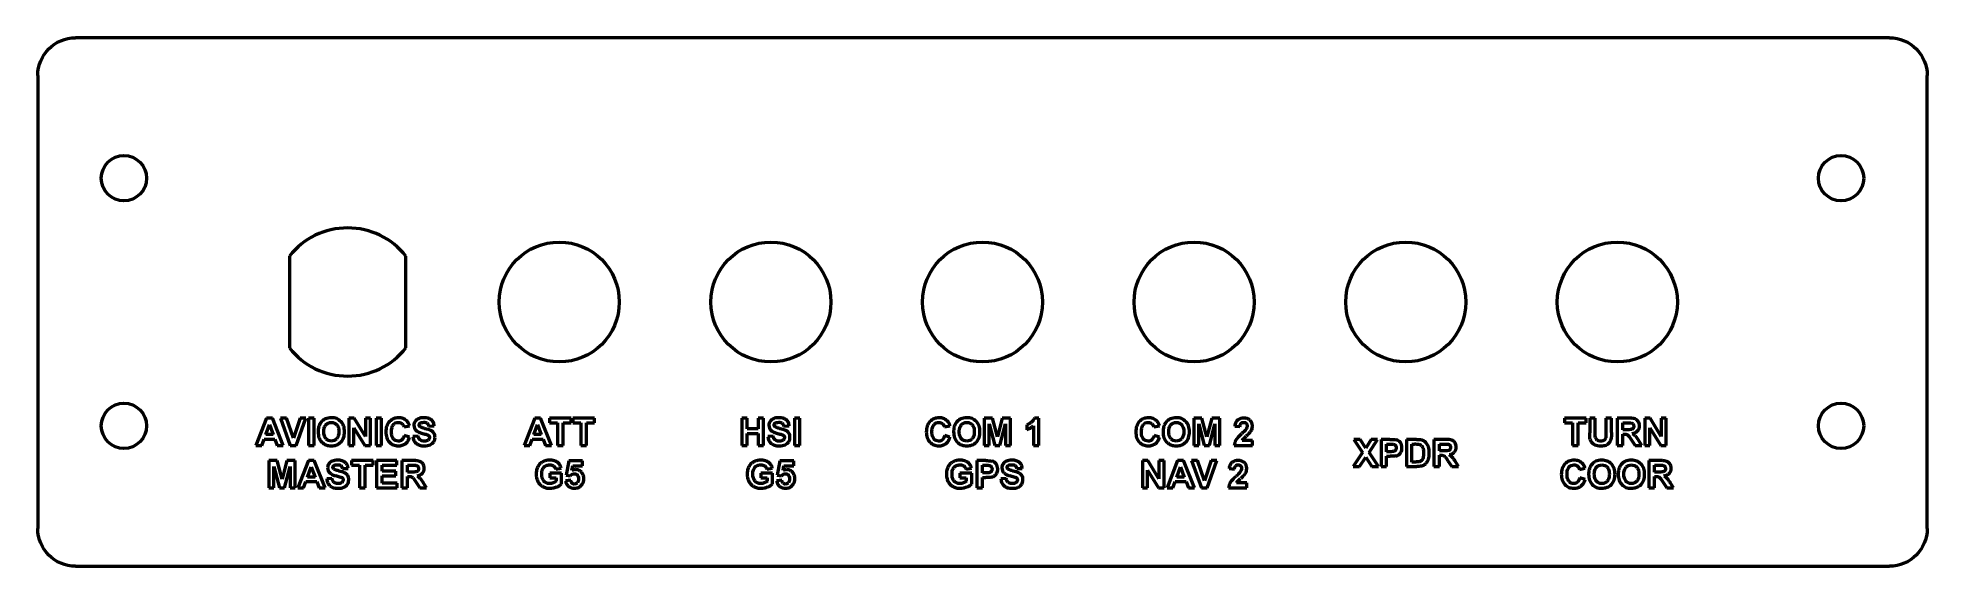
# Model space of a CAD drawing. Header units: inches. Extents: x 5.26 to 11.51, y 5.22 to 6.97.
import ezdxf

# ---------------------------------------------------------------- set-up
doc = ezdxf.new("R2010")
doc.units = ezdxf.units.IN
doc.header["$LTSCALE"] = 0.75
doc.header["$MEASUREMENT"] = 0
doc.layers.add('Visible', color=7, linetype='Continuous', lineweight=50)

msp = doc.modelspace()

# ---------------------------------------------------------------- linework, layer by layer
at = {"layer": 'Visible', "extrusion": (0, 1, 0)}
for p, q in [((11.3891, 6.9734), (5.3891, 6.9734)), ((5.2641, 6.8484), (5.2641, 5.3484)), ((11.5141, 5.3484), (11.5141, 6.8484)), ((6.0966, 6.2506), (6.0966, 5.9463)), ((6.4816, 5.9463), (6.4816, 6.2506)), ((6.0208, 5.7137), (5.9858, 5.6237)), ((6.0181, 5.6593), (6.0302, 5.6927)), ((6.0401, 5.7137), (6.0208, 5.7137)), ((6.0302, 5.6927), (6.0426, 5.6593)), ((6.0761, 5.6237), (6.0401, 5.7137)), ((6.0672, 5.7137), (6.0994, 5.6237)), ((6.0869, 5.7137), (6.0672, 5.7137)), ((6.1097, 5.647), (6.0869, 5.7137)), ((6.1317, 5.7137), (6.1097, 5.647)), ((6.1188, 5.6237), (6.151, 5.7137)), ((6.151, 5.7137), (6.1317, 5.7137)), ((6.1597, 5.7137), (6.1597, 5.6237)), ((6.1779, 5.7137), (6.1597, 5.7137)), ((6.1779, 5.6237), (6.1779, 5.7137)), ((6.2932, 5.7137), (6.2932, 5.6237)), ((6.3108, 5.7137), (6.2932, 5.7137)), ((6.3477, 5.6536), (6.3108, 5.7137)), ((6.3477, 5.7137), (6.3477, 5.6536)), ((6.3646, 5.7137), (6.3477, 5.7137)), ((6.3646, 5.6237), (6.3646, 5.7137)), ((6.3832, 5.7137), (6.3832, 5.6237)), ((6.4014, 5.7137), (6.3832, 5.7137)), ((6.4014, 5.6237), (6.4014, 5.7137)), ((6.4757, 5.6846), (6.4937, 5.6889)), ((6.5573, 5.6871), (6.5755, 5.6879)), ((6.9079, 5.7137), (6.8729, 5.6237)), ((6.9052, 5.6593), (6.9173, 5.6927)), ((6.9271, 5.7137), (6.9079, 5.7137)), ((6.9173, 5.6927), (6.9297, 5.6593)), ((6.9632, 5.6237), (6.9271, 5.7137)), ((6.957, 5.7137), (6.957, 5.6984)), ((7.0286, 5.7137), (6.957, 5.7137)), ((6.957, 5.6984), (6.9837, 5.6984)), ((6.9837, 5.6984), (6.9837, 5.6237)), ((7.0019, 5.6984), (7.0286, 5.6984)), ((7.0019, 5.6237), (7.0019, 5.6984)), ((7.0286, 5.6984), (7.0286, 5.7137)), ((7.0338, 5.7137), (7.0338, 5.6984)), ((7.1054, 5.7137), (7.0338, 5.7137)), ((7.0338, 5.6984), (7.0605, 5.6984)), ((7.0605, 5.6984), (7.0605, 5.6237)), ((7.0787, 5.6984), (7.1054, 5.6984)), ((7.0787, 5.6237), (7.0787, 5.6984)), ((7.1054, 5.6984), (7.1054, 5.7137)), ((7.593, 5.7137), (7.593, 5.6237)), ((7.6112, 5.7137), (7.593, 5.7137)), ((7.6112, 5.6782), (7.6112, 5.7137)), ((7.6468, 5.7137), (7.6468, 5.6782)), ((7.665, 5.7137), (7.6468, 5.7137)), ((7.665, 5.6237), (7.665, 5.7137)), ((7.7316, 5.6871), (7.7497, 5.6879)), ((7.7671, 5.7137), (7.7671, 5.6237)), ((7.7852, 5.7137), (7.7671, 5.7137)), ((7.7852, 5.6237), (7.7852, 5.7137)), ((8.2634, 5.6846), (8.2814, 5.6889)), ((8.3948, 5.7137), (8.3948, 5.6237)), ((8.422, 5.7137), (8.3948, 5.7137)), ((8.4116, 5.6945), (8.4295, 5.6237)), ((8.4116, 5.6237), (8.4116, 5.6945)), ((8.4383, 5.6523), (8.422, 5.7137)), ((8.4544, 5.7137), (8.4383, 5.6523)), ((8.4469, 5.6237), (8.4648, 5.6945)), ((8.4817, 5.7137), (8.4544, 5.7137)), ((8.4648, 5.6945), (8.4648, 5.6237)), ((8.4817, 5.6237), (8.4817, 5.7137)), ((8.5355, 5.6912), (8.5355, 5.6756)), ((8.5578, 5.6887), (8.5578, 5.6237)), ((8.575, 5.714), (8.561, 5.714)), ((8.575, 5.6237), (8.575, 5.714)), ((8.9563, 5.6846), (8.9743, 5.6889)), ((9.0877, 5.7137), (9.0877, 5.6237)), ((9.1149, 5.7137), (9.0877, 5.7137)), ((9.1046, 5.6945), (9.1224, 5.6237)), ((9.1046, 5.6237), (9.1046, 5.6945)), ((9.1312, 5.6523), (9.1149, 5.7137)), ((9.1474, 5.7137), (9.1312, 5.6523)), ((9.1399, 5.6237), (9.1578, 5.6945)), ((9.1746, 5.7137), (9.1474, 5.7137)), ((9.1578, 5.6945), (9.1578, 5.6237)), ((9.1746, 5.6237), (9.1746, 5.7137)), ((10.3146, 5.7137), (10.3146, 5.6984)), ((10.3861, 5.7137), (10.3146, 5.7137)), ((10.3146, 5.6984), (10.3413, 5.6984)), ((10.3413, 5.6984), (10.3413, 5.6237)), ((10.3595, 5.6984), (10.3861, 5.6984)), ((10.3595, 5.6237), (10.3595, 5.6984)), ((10.3861, 5.6984), (10.3861, 5.7137)), ((10.4159, 5.7137), (10.3977, 5.7137)), ((10.3977, 5.7137), (10.3977, 5.6656)), ((10.4159, 5.6649), (10.4159, 5.7137)), ((10.4513, 5.7137), (10.4513, 5.6639)), ((10.4695, 5.7137), (10.4513, 5.7137)), ((10.4695, 5.6664), (10.4695, 5.7137)), ((10.4887, 5.7137), (10.4887, 5.6237)), ((10.5269, 5.7137), (10.4887, 5.7137)), ((10.5069, 5.6984), (10.521, 5.6984)), ((10.5069, 5.6756), (10.5069, 5.6984)), ((10.5796, 5.7137), (10.5796, 5.6237)), ((10.5973, 5.7137), (10.5796, 5.7137)), ((10.6341, 5.6536), (10.5973, 5.7137)), ((10.6341, 5.7137), (10.6341, 5.6536)), ((10.651, 5.7137), (10.6341, 5.7137)), ((10.651, 5.6237), (10.651, 5.7137)), ((6.0051, 5.6237), (6.0125, 5.6441)), ((6.0125, 5.6441), (6.0485, 5.6441)), ((6.0426, 5.6593), (6.0181, 5.6593)), ((6.0485, 5.6441), (6.0563, 5.6237)), ((6.3101, 5.6823), (6.3463, 5.6237)), ((6.3101, 5.6237), (6.3101, 5.6823)), ((6.4939, 5.6512), (6.4763, 5.6567)), ((6.5226, 5.6547), (6.5049, 5.6529)), ((6.8921, 5.6237), (6.8996, 5.6441)), ((6.8996, 5.6441), (6.9356, 5.6441)), ((6.9297, 5.6593), (6.9052, 5.6593)), ((6.9356, 5.6441), (6.9434, 5.6237)), ((7.6468, 5.6782), (7.6112, 5.6782)), ((7.6112, 5.663), (7.6468, 5.663)), ((7.6112, 5.6237), (7.6112, 5.663)), ((7.6468, 5.663), (7.6468, 5.6237)), ((7.6968, 5.6547), (7.6791, 5.6529)), ((8.2816, 5.6512), (8.264, 5.6567)), ((8.9746, 5.6512), (8.9569, 5.6567)), ((9.2236, 5.6874), (9.2408, 5.6857)), ((9.2821, 5.6397), (9.2478, 5.6397)), ((9.2821, 5.6237), (9.2821, 5.6397)), ((9.6177, 5.6434), (9.6456, 5.6004)), ((9.6389, 5.6434), (9.6177, 5.6434)), ((9.657, 5.6145), (9.6389, 5.6434)), ((9.6747, 5.6434), (9.657, 5.6145)), ((9.6677, 5.5997), (9.6957, 5.6434)), ((9.6957, 5.6434), (9.6747, 5.6434)), ((9.7078, 5.6434), (9.7078, 5.5534)), ((9.737, 5.6434), (9.7078, 5.6434)), ((9.726, 5.6027), (9.726, 5.6282)), ((9.726, 5.6282), (9.7348, 5.6282)), ((9.8248, 5.6434), (9.7916, 5.6434)), ((9.7916, 5.6434), (9.7916, 5.5534)), ((9.8098, 5.5686), (9.8098, 5.6282)), ((9.8098, 5.6282), (9.8179, 5.6282)), ((9.8825, 5.6434), (9.8825, 5.5534)), ((9.9208, 5.6434), (9.8825, 5.6434)), ((9.9007, 5.6282), (9.9149, 5.6282)), ((9.9007, 5.6054), (9.9007, 5.6282)), ((10.5203, 5.6756), (10.5069, 5.6756)), ((10.5069, 5.6612), (10.5105, 5.6612)), ((10.5069, 5.6237), (10.5069, 5.6612)), ((10.5347, 5.6432), (10.5479, 5.6237)), ((10.5696, 5.6237), (10.5586, 5.6412)), ((10.5965, 5.6823), (10.6328, 5.6237)), ((10.5965, 5.6237), (10.5965, 5.6823)), ((5.9858, 5.6237), (6.0051, 5.6237)), ((6.0285, 5.5732), (6.0285, 5.4832)), ((6.0557, 5.5732), (6.0285, 5.5732)), ((6.072, 5.5118), (6.0557, 5.5732)), ((6.0563, 5.6237), (6.0761, 5.6237)), ((6.0882, 5.5732), (6.072, 5.5118)), ((6.1154, 5.5732), (6.0882, 5.5732)), ((6.0994, 5.6237), (6.1188, 5.6237)), ((6.1154, 5.4832), (6.1154, 5.5732)), ((6.1594, 5.5732), (6.1243, 5.4832)), ((6.1786, 5.5732), (6.1594, 5.5732)), ((6.1597, 5.6237), (6.1779, 5.6237)), ((6.2146, 5.4832), (6.1786, 5.5732)), ((6.2932, 5.6237), (6.3101, 5.6237)), ((6.3017, 5.5732), (6.3017, 5.558)), ((6.3732, 5.5732), (6.3017, 5.5732)), ((6.3463, 5.6237), (6.3646, 5.6237)), ((6.3732, 5.558), (6.3732, 5.5732)), ((6.3832, 5.6237), (6.4014, 5.6237)), ((6.3849, 5.5732), (6.3849, 5.4832)), ((6.4517, 5.5732), (6.3849, 5.5732)), ((6.4517, 5.558), (6.4517, 5.5732)), ((6.4688, 5.5732), (6.4688, 5.4832)), ((6.5071, 5.5732), (6.4688, 5.5732)), ((6.8729, 5.6237), (6.8921, 5.6237)), ((6.9434, 5.6237), (6.9632, 5.6237)), ((6.9837, 5.6237), (7.0019, 5.6237)), ((7.0209, 5.572), (7.012, 5.5251)), ((7.0665, 5.572), (7.0209, 5.572)), ((7.0605, 5.6237), (7.0787, 5.6237)), ((7.0665, 5.5558), (7.0665, 5.572)), ((7.593, 5.6237), (7.6112, 5.6237)), ((7.6468, 5.6237), (7.665, 5.6237)), ((7.719, 5.572), (7.7102, 5.5251)), ((7.7647, 5.572), (7.719, 5.572)), ((7.7647, 5.5558), (7.7647, 5.572)), ((7.7671, 5.6237), (7.7852, 5.6237)), ((8.3705, 5.5732), (8.3705, 5.4832)), ((8.3997, 5.5732), (8.3705, 5.5732)), ((8.3948, 5.6237), (8.4116, 5.6237)), ((8.4295, 5.6237), (8.4469, 5.6237)), ((8.4648, 5.6237), (8.4817, 5.6237)), ((8.5578, 5.6237), (8.575, 5.6237)), ((8.9181, 5.5732), (8.9181, 5.4832)), ((8.9358, 5.5732), (8.9181, 5.5732)), ((8.9727, 5.5131), (8.9358, 5.5732)), ((8.9727, 5.5732), (8.9727, 5.5131)), ((8.9895, 5.5732), (8.9727, 5.5732)), ((8.9895, 5.4832), (8.9895, 5.5732)), ((9.0347, 5.5732), (8.9996, 5.4832)), ((9.0539, 5.5732), (9.0347, 5.5732)), ((9.0899, 5.4832), (9.0539, 5.5732)), ((9.081, 5.5732), (9.1132, 5.4832)), ((9.1007, 5.5732), (9.081, 5.5732)), ((9.0877, 5.6237), (9.1046, 5.6237)), ((9.1235, 5.5066), (9.1007, 5.5732)), ((9.1224, 5.6237), (9.1399, 5.6237)), ((9.1455, 5.5732), (9.1235, 5.5066)), ((9.1326, 5.4832), (9.1648, 5.5732)), ((9.1648, 5.5732), (9.1455, 5.5732)), ((9.1578, 5.6237), (9.1746, 5.6237)), ((9.2216, 5.6237), (9.2821, 5.6237)), ((9.6456, 5.6004), (9.6148, 5.5534)), ((9.6366, 5.5534), (9.6566, 5.5845)), ((9.6566, 5.5845), (9.6766, 5.5534)), ((9.6985, 5.5534), (9.6677, 5.5997)), ((9.7359, 5.6027), (9.726, 5.6027)), ((9.726, 5.5874), (9.7378, 5.5874)), ((9.726, 5.5534), (9.726, 5.5874)), ((9.8233, 5.5686), (9.8098, 5.5686)), ((9.9141, 5.6054), (9.9007, 5.6054)), ((9.9007, 5.591), (9.9044, 5.591)), ((9.9007, 5.5534), (9.9007, 5.591)), ((9.9286, 5.573), (9.9417, 5.5534)), ((9.9634, 5.5534), (9.9524, 5.571)), ((10.3413, 5.6237), (10.3595, 5.6237)), ((10.4887, 5.6237), (10.5069, 5.6237)), ((10.5479, 5.6237), (10.5696, 5.6237)), ((10.5796, 5.6237), (10.5965, 5.6237)), ((10.5935, 5.5732), (10.5935, 5.4832)), ((10.6317, 5.5732), (10.5935, 5.5732)), ((10.6328, 5.6237), (10.651, 5.6237)), ((6.0454, 5.554), (6.0632, 5.4832)), ((6.0454, 5.4832), (6.0454, 5.554)), ((6.0807, 5.4832), (6.0985, 5.554)), ((6.0985, 5.554), (6.0985, 5.4832)), ((6.1436, 5.4832), (6.151, 5.5036)), ((6.151, 5.5036), (6.187, 5.5036)), ((6.1566, 5.5188), (6.1688, 5.5522)), ((6.1812, 5.5188), (6.1566, 5.5188)), ((6.1688, 5.5522), (6.1812, 5.5188)), ((6.187, 5.5036), (6.1948, 5.4832)), ((6.2373, 5.5142), (6.2197, 5.5125)), ((6.2721, 5.5467), (6.2903, 5.5475)), ((6.3017, 5.558), (6.3284, 5.558)), ((6.3284, 5.558), (6.3284, 5.4832)), ((6.3465, 5.558), (6.3732, 5.558)), ((6.3465, 5.4832), (6.3465, 5.558)), ((6.4031, 5.558), (6.4517, 5.558)), ((6.4031, 5.538), (6.4031, 5.558)), ((6.4483, 5.538), (6.4031, 5.538)), ((6.4031, 5.5228), (6.4483, 5.5228)), ((6.4031, 5.4984), (6.4031, 5.5228)), ((6.4483, 5.5228), (6.4483, 5.538)), ((6.487, 5.558), (6.5012, 5.558)), ((6.487, 5.5351), (6.487, 5.558)), ((6.5005, 5.5351), (6.487, 5.5351)), ((6.487, 5.5208), (6.4907, 5.5208)), ((6.487, 5.4832), (6.487, 5.5208)), ((6.5149, 5.5028), (6.528, 5.4832)), ((6.5498, 5.4832), (6.5388, 5.5007)), ((6.9576, 5.5314), (6.9576, 5.5163)), ((6.9967, 5.5314), (6.9576, 5.5314)), ((6.9576, 5.5163), (6.9784, 5.5163)), ((6.9775, 5.5449), (6.9956, 5.5483)), ((6.9784, 5.5163), (6.9784, 5.5049)), ((6.9967, 5.4956), (6.9967, 5.5314)), ((7.0271, 5.5081), (7.0099, 5.5063)), ((7.012, 5.5251), (7.026, 5.5231)), ((7.0312, 5.5405), (7.0339, 5.5558)), ((7.0339, 5.5558), (7.0665, 5.5558)), ((7.6558, 5.5314), (7.6558, 5.5163)), ((7.6949, 5.5314), (7.6558, 5.5314)), ((7.6558, 5.5163), (7.6766, 5.5163)), ((7.6757, 5.5449), (7.6938, 5.5483)), ((7.6766, 5.5163), (7.6766, 5.5049)), ((7.6949, 5.4956), (7.6949, 5.5314)), ((7.7253, 5.5081), (7.7081, 5.5063)), ((7.7102, 5.5251), (7.7242, 5.5231)), ((7.7294, 5.5405), (7.7321, 5.5558)), ((7.7321, 5.5558), (7.7647, 5.5558)), ((8.3146, 5.5314), (8.3146, 5.5163)), ((8.3538, 5.5314), (8.3146, 5.5314)), ((8.3146, 5.5163), (8.3354, 5.5163)), ((8.3346, 5.5449), (8.3526, 5.5483)), ((8.3354, 5.5163), (8.3354, 5.5049)), ((8.3538, 5.4956), (8.3538, 5.5314)), ((8.3887, 5.5324), (8.3887, 5.558)), ((8.3887, 5.558), (8.3975, 5.558)), ((8.3987, 5.5324), (8.3887, 5.5324)), ((8.3887, 5.5171), (8.4006, 5.5171)), ((8.3887, 5.4832), (8.3887, 5.5171)), ((8.4675, 5.5142), (8.4498, 5.5125)), ((8.5022, 5.5467), (8.5204, 5.5475)), ((8.935, 5.5419), (8.9713, 5.4832)), ((8.935, 5.4832), (8.935, 5.5419)), ((9.0189, 5.4832), (9.0263, 5.5036)), ((9.0263, 5.5036), (9.0623, 5.5036)), ((9.0319, 5.5188), (9.0441, 5.5522)), ((9.0565, 5.5188), (9.0319, 5.5188)), ((9.0441, 5.5522), (9.0565, 5.5188)), ((9.0623, 5.5036), (9.0701, 5.4832)), ((9.205, 5.5469), (9.2222, 5.5452)), ((9.6148, 5.5534), (9.6366, 5.5534)), ((9.6766, 5.5534), (9.6985, 5.5534)), ((9.7078, 5.5534), (9.726, 5.5534)), ((9.7916, 5.5534), (9.8258, 5.5534)), ((9.8825, 5.5534), (9.9007, 5.5534)), ((9.9417, 5.5534), (9.9634, 5.5534)), ((10.364, 5.5441), (10.382, 5.5484)), ((10.3822, 5.5107), (10.3646, 5.5163)), ((10.6117, 5.558), (10.6258, 5.558)), ((10.6117, 5.5351), (10.6117, 5.558)), ((10.6251, 5.5351), (10.6117, 5.5351)), ((10.6117, 5.5208), (10.6153, 5.5208)), ((10.6117, 5.4832), (10.6117, 5.5208)), ((10.6395, 5.5028), (10.6527, 5.4832)), ((10.6744, 5.4832), (10.6634, 5.5007)), ((6.0285, 5.4832), (6.0454, 5.4832)), ((6.0632, 5.4832), (6.0807, 5.4832)), ((6.0985, 5.4832), (6.1154, 5.4832)), ((6.1243, 5.4832), (6.1436, 5.4832)), ((6.1948, 5.4832), (6.2146, 5.4832)), ((6.3284, 5.4832), (6.3465, 5.4832)), ((6.3849, 5.4832), (6.4534, 5.4832)), ((6.4534, 5.4984), (6.4031, 5.4984)), ((6.4534, 5.4832), (6.4534, 5.4984)), ((6.4688, 5.4832), (6.487, 5.4832)), ((6.528, 5.4832), (6.5498, 5.4832)), ((8.3705, 5.4832), (8.3887, 5.4832)), ((8.9181, 5.4832), (8.935, 5.4832)), ((8.9713, 5.4832), (8.9895, 5.4832)), ((8.9996, 5.4832), (9.0189, 5.4832)), ((9.0701, 5.4832), (9.0899, 5.4832)), ((9.1132, 5.4832), (9.1326, 5.4832)), ((9.203, 5.4832), (9.2635, 5.4832)), ((9.2635, 5.4992), (9.2292, 5.4992)), ((9.2635, 5.4832), (9.2635, 5.4992)), ((10.5935, 5.4832), (10.6117, 5.4832)), ((10.6527, 5.4832), (10.6744, 5.4832)), ((5.3891, 5.2234), (11.3891, 5.2234))]:
    msp.add_line(p, q, dxfattribs=at)
at = {"layer": 'Visible'}
for centre, radius in [((5.5491, 6.5084), 0.075), ((11.2291, 6.5084), 0.075), ((6.9891, 6.0984), 0.1985), ((7.6891, 6.0984), 0.1985), ((8.3891, 6.0984), 0.1985), ((9.0891, 6.0984), 0.1985), ((9.7891, 6.0984), 0.1985), ((10.4891, 6.0984), 0.1985), ((5.5491, 5.6884), 0.075), ((11.2291, 5.6884), 0.075)]:
    msp.add_circle(centre, radius, dxfattribs=at)
at = {"layer": 'Visible', "extrusion": (1e-16, 0, -1)}
for centre, radius, start, end in [((-5.3891, 6.8484), 0.125, 0, 90), ((-11.3891, 6.8484), 0.125, 90, 180), ((-10.5241, 5.5454), 0.153, 88.84197, 93.81014), ((-6.486, 5.4453), 0.2237, 103.18103, 107.04251), ((-6.5273, 5.5935), 0.0881, 101.5427, 115.00414), ((-7.6602, 5.4453), 0.2237, 103.18098, 107.0426), ((-7.7015, 5.5935), 0.0881, 101.54265, 115.00415), ((-9.3217, 5.5757), 0.1146, 34.68196, 49.22935), ((-9.1668, 5.7545), 0.122, 219.3253, 228.97895), ((-9.2734, 5.6245), 0.0298, 30.66387, 42.12972), ((-9.3837, 5.5171), 0.1837, 43.88783, 48.36577), ((-9.1888, 5.7375), 0.1105, 220.35822, 228.71506), ((-9.2365, 5.6956), 0.0471, 202.76467, 219.16307), ((-9.7372, 5.5409), 0.0873, 88.39013, 96.98581), ((-9.7412, 5.5378), 0.1057, 87.70025, 99.45246), ((-9.8207, 5.5459), 0.0824, 88.09415, 98.50053), ((-9.827, 5.5786), 0.0649, 88.1047, 103.35719), ((-9.918, 5.4752), 0.153, 88.84183, 93.81033), ((-10.507, 5.6627), 0.1093, 349.52766, 1.55719), ((-10.5169, 5.6619), 0.1011, 353.15927, 1.69918), ((-10.3501, 5.6615), 0.1013, 178.65342, 187.32369), ((-10.3481, 5.6627), 0.1215, 178.26162, 189.10147), ((-10.5238, 5.7449), 0.0694, 259.3593, 272.89817), ((-10.4273, 5.5755), 0.127, 140.41349, 147.78508), ((-10.5177, 5.6265), 0.0424, 119.45994, 136.16468), ((-10.47, 5.5895), 0.1026, 139.6957, 149.7087), ((-8.404, 5.4675), 0.1057, 87.70017, 99.4526), ((-9.7402, 5.6911), 0.1037, 260.86225, 271.31137), ((-9.825, 5.6181), 0.0495, 259.13665, 271.9191), ((-9.7896, 5.5966), 0.0587, 178.25513, 194.49561), ((-9.9177, 5.6747), 0.0694, 259.35927, 272.89815), ((-9.8211, 5.5053), 0.127, 140.41324, 147.78519), ((-9.9115, 5.5562), 0.0424, 119.46011, 136.16451), ((-9.8639, 5.5192), 0.1026, 139.6956, 149.70879), ((-6.2007, 5.3048), 0.2237, 103.18112, 107.04251), ((-6.242, 5.453), 0.0881, 101.54259, 115.00414), ((-6.504, 5.6045), 0.0694, 259.35919, 272.8982), ((-6.5043, 5.405), 0.153, 88.84183, 93.81033), ((-6.4074, 5.435), 0.1271, 140.41423, 147.78469), ((-6.4978, 5.486), 0.0424, 119.4603, 136.16486), ((-6.4502, 5.449), 0.1026, 139.69519, 149.70871), ((-6.9547, 5.5361), 0.0392, 232.88359, 249.3715), ((-7.6529, 5.5361), 0.0392, 232.88355, 249.37165), ((-8.3118, 5.5361), 0.0392, 232.88355, 249.37165), ((-8.4, 5.4707), 0.0873, 88.39022, 96.98562), ((-8.4029, 5.6208), 0.1037, 260.86237, 271.31133), ((-8.4308, 5.3048), 0.2237, 103.18112, 107.04251), ((-8.4722, 5.453), 0.0881, 101.54238, 115.0044), ((-9.3031, 5.4352), 0.1146, 34.68171, 49.22945), ((-9.1482, 5.6141), 0.122, 219.3257, 228.97875), ((-9.2548, 5.484), 0.0298, 30.66367, 42.12978), ((-9.365, 5.3768), 0.1835, 43.88636, 48.36692), ((-9.1702, 5.597), 0.1105, 220.35874, 228.71484), ((-9.2179, 5.5551), 0.0471, 202.76408, 219.1633), ((-9.8275, 5.6084), 0.055, 254.78135, 271.72277), ((-10.6286, 5.6045), 0.0694, 259.35934, 272.89808), ((-10.6289, 5.405), 0.153, 88.8418, 93.81037), ((-10.5321, 5.4351), 0.127, 140.41326, 147.78513), ((-10.6225, 5.486), 0.0424, 119.46011, 136.16451), ((-10.5748, 5.449), 0.1026, 139.6956, 149.70854), ((-5.3891, 5.3484), 0.125, 270, 0), ((-11.3891, 5.3484), 0.125, 180, 270)]:
    msp.add_arc(centre, radius, start, end, dxfattribs=at)
at = {"layer": 'Visible'}
for start, end in [(38.32429, 141.6757), (218.3243, 321.6757)]:
    msp.add_arc((6.2891, 6.0984), 0.2454, start, end, dxfattribs=at)
for points, knots in [([(6.1956, 5.6912), (6.1944, 5.6877), (6.1918, 5.6803), (6.1916, 5.6724), (6.1915, 5.6681)], [-0.05987121, -0.05987121, -0.05987121, -0.05987121, -0.0322285, 0, 0, 0, 0]), ([(6.204, 5.7035), (6.2023, 5.7016), (6.199, 5.6979), (6.1967, 5.6934), (6.1956, 5.6912)], [-0.03803589, -0.03803589, -0.03803589, -0.03803589, -0.01896054, 0, 0, 0, 0]), ([(6.2156, 5.7116), (6.2135, 5.7106), (6.2092, 5.7085), (6.2058, 5.7052), (6.204, 5.7035)], [-0.03619934, -0.03619934, -0.03619934, -0.03619934, -0.01859424, 0, 0, 0, 0]), ([(6.2102, 5.6687), (6.2104, 5.6734), (6.2106, 5.6818), (6.2151, 5.6888), (6.2171, 5.692)], [-0.06257345, -0.06257345, -0.06257345, -0.06257345, -0.0278171, 0, 0, 0, 0]), ([(6.235, 5.7152), (6.2315, 5.7151), (6.2249, 5.7148), (6.2186, 5.7127), (6.2156, 5.7116)], [-0.05035176, -0.05035176, -0.05035176, -0.05035176, -0.02397974, 0, 0, 0, 0]), ([(6.2171, 5.692), (6.2196, 5.6942), (6.2248, 5.6988), (6.2317, 5.6994), (6.2352, 5.6997)], [-0.05122411, -0.05122411, -0.05122411, -0.05122411, -0.0262285, 0, 0, 0, 0]), ([(6.2669, 5.7028), (6.2624, 5.7064), (6.2532, 5.714), (6.2412, 5.7148), (6.235, 5.7152)], [-0.08861997, -0.08861997, -0.08861997, -0.08861997, -0.04614456, 0, 0, 0, 0]), ([(6.2352, 5.6997), (6.2387, 5.6994), (6.2456, 5.6988), (6.2507, 5.6943), (6.2532, 5.692)], [-0.05091079, -0.05091079, -0.05091079, -0.05091079, -0.02475055, 0, 0, 0, 0]), ([(6.2532, 5.692), (6.2552, 5.6889), (6.2597, 5.6819), (6.2599, 5.6736), (6.26, 5.669)], [-0.06212037, -0.06212037, -0.06212037, -0.06212037, -0.03457501, 0, 0, 0, 0]), ([(6.2788, 5.6685), (6.2785, 5.6753), (6.2778, 5.6879), (6.2703, 5.6981), (6.2669, 5.7028)], [-0.09410745, -0.09410745, -0.09410745, -0.09410745, -0.0438283, 0, 0, 0, 0]), ([(6.4271, 5.7028), (6.4237, 5.6979), (6.4164, 5.6875), (6.4158, 5.6747), (6.4155, 5.6679)], [-0.09514909, -0.09514909, -0.09514909, -0.09514909, -0.05123079, 0, 0, 0, 0]), ([(6.4576, 5.7152), (6.4517, 5.7147), (6.4402, 5.7139), (6.4314, 5.7064), (6.4271, 5.7028)], [-0.08562692, -0.08562692, -0.08562692, -0.08562692, -0.0415259, 0, 0, 0, 0]), ([(6.4342, 5.6692), (6.4343, 5.674), (6.4345, 5.6823), (6.4387, 5.6894), (6.4405, 5.6925)], [-0.06210675, -0.06210675, -0.06210675, -0.06210675, -0.02668283, 0, 0, 0, 0]), ([(6.4405, 5.6925), (6.4427, 5.6946), (6.4473, 5.6988), (6.4536, 5.6994), (6.4567, 5.6997)], [-0.04625713, -0.04625713, -0.04625713, -0.04625713, -0.0234673, 0, 0, 0, 0]), ([(6.4567, 5.6997), (6.459, 5.6995), (6.4635, 5.6992), (6.4672, 5.6968), (6.469, 5.6956)], [-0.03341472, -0.03341472, -0.03341472, -0.03341472, -0.0162049, 0, 0, 0, 0]), ([(6.4845, 5.7054), (6.4807, 5.7083), (6.4727, 5.7142), (6.4628, 5.7149), (6.4576, 5.7152)], [-0.073921, -0.073921, -0.073921, -0.073921, -0.03851114, 0, 0, 0, 0]), ([(6.469, 5.6956), (6.4706, 5.6941), (6.4738, 5.691), (6.475, 5.6867), (6.4757, 5.6846)], [-0.03326627, -0.03326627, -0.03326627, -0.03326627, -0.01709172, 0, 0, 0, 0]), ([(6.4937, 5.6889), (6.4926, 5.6922), (6.4906, 5.6983), (6.4864, 5.7032), (6.4845, 5.7054)], [-0.04860425, -0.04860425, -0.04860425, -0.04860425, -0.02247111, 0, 0, 0, 0]), ([(6.5121, 5.7029), (6.5109, 5.7009), (6.5087, 5.6969), (6.5083, 5.6923), (6.5082, 5.6901)], [-0.03450987, -0.03450987, -0.03450987, -0.03450987, -0.01707976, 0, 0, 0, 0]), ([(6.5082, 5.6901), (6.5085, 5.6866), (6.5093, 5.6797), (6.514, 5.6746), (6.5164, 5.672)], [-0.0518335, -0.0518335, -0.0518335, -0.0518335, -0.02622052, 0, 0, 0, 0]), ([(6.5233, 5.7121), (6.521, 5.7109), (6.5166, 5.7087), (6.5135, 5.7048), (6.5121, 5.7029)], [-0.03716889, -0.03716889, -0.03716889, -0.03716889, -0.0180377, 0, 0, 0, 0]), ([(6.541, 5.7152), (6.5378, 5.7151), (6.5317, 5.7149), (6.526, 5.713), (6.5233, 5.7121)], [-0.0459154, -0.0459154, -0.0459154, -0.0459154, -0.02141137, 0, 0, 0, 0]), ([(6.5255, 5.6913), (6.5257, 5.6924), (6.5259, 5.6946), (6.5276, 5.6961), (6.5284, 5.6969)], [-0.0164835, -0.0164835, -0.0164835, -0.0164835, -0.00828451, 0, 0, 0, 0]), ([(6.5282, 5.6858), (6.5274, 5.6866), (6.5259, 5.6881), (6.5257, 5.6903), (6.5255, 5.6913)], [-0.01589348, -0.01589348, -0.01589348, -0.01589348, -0.00771689, 0, 0, 0, 0]), ([(6.5284, 5.6969), (6.5302, 5.6978), (6.534, 5.6999), (6.5384, 5.7001), (6.5408, 5.7001)], [-0.03296638, -0.03296638, -0.03296638, -0.03296638, -0.01805117, 0, 0, 0, 0]), ([(6.5408, 5.7001), (6.5431, 5.7001), (6.5472, 5.7), (6.5508, 5.698), (6.5523, 5.6971)], [-0.03065209, -0.03065209, -0.03065209, -0.03065209, -0.01348788, 0, 0, 0, 0]), ([(6.5665, 5.7078), (6.5631, 5.7099), (6.5553, 5.7148), (6.5461, 5.715), (6.541, 5.7152)], [-0.06855985, -0.06855985, -0.06855985, -0.06855985, -0.03801045, 0, 0, 0, 0]), ([(6.5523, 5.6971), (6.5535, 5.6958), (6.5561, 5.693), (6.5569, 5.6892), (6.5573, 5.6871)], [-0.02883489, -0.02883489, -0.02883489, -0.02883489, -0.01584544, 0, 0, 0, 0]), ([(6.5755, 5.6879), (6.5751, 5.6918), (6.5742, 5.6994), (6.569, 5.705), (6.5665, 5.7078)], [-0.05659671, -0.05659671, -0.05659671, -0.05659671, -0.02757315, 0, 0, 0, 0]), ([(7.6863, 5.7029), (7.6852, 5.7009), (7.6829, 5.6969), (7.6826, 5.6923), (7.6824, 5.6901)], [-0.03450986, -0.03450986, -0.03450986, -0.03450986, -0.01707975, 0, 0, 0, 0]), ([(7.6824, 5.6901), (7.6828, 5.6866), (7.6835, 5.6797), (7.6883, 5.6746), (7.6907, 5.672)], [-0.05183348, -0.05183348, -0.05183348, -0.05183348, -0.02622049, 0, 0, 0, 0]), ([(7.6975, 5.7121), (7.6952, 5.7109), (7.6908, 5.7087), (7.6878, 5.7048), (7.6863, 5.7029)], [-0.03716893, -0.03716893, -0.03716893, -0.03716893, -0.01803774, 0, 0, 0, 0]), ([(7.7152, 5.7152), (7.712, 5.7151), (7.7059, 5.7149), (7.7002, 5.713), (7.6975, 5.7121)], [-0.0459154, -0.0459154, -0.0459154, -0.0459154, -0.02141137, 0, 0, 0, 0]), ([(7.6998, 5.6913), (7.6999, 5.6924), (7.7001, 5.6946), (7.7018, 5.6961), (7.7027, 5.6969)], [-0.0164835, -0.0164835, -0.0164835, -0.0164835, -0.00828451, 0, 0, 0, 0]), ([(7.7025, 5.6858), (7.7017, 5.6866), (7.7002, 5.6881), (7.6999, 5.6903), (7.6998, 5.6913)], [-0.01589348, -0.01589348, -0.01589348, -0.01589348, -0.00771689, 0, 0, 0, 0]), ([(7.7027, 5.6969), (7.7044, 5.6978), (7.7082, 5.6999), (7.7126, 5.7001), (7.7151, 5.7001)], [-0.03296637, -0.03296637, -0.03296637, -0.03296637, -0.01805111, 0, 0, 0, 0]), ([(7.7151, 5.7001), (7.7173, 5.7001), (7.7214, 5.7), (7.725, 5.698), (7.7266, 5.6971)], [-0.03065209, -0.03065209, -0.03065209, -0.03065209, -0.01348788, 0, 0, 0, 0]), ([(7.7407, 5.7078), (7.7373, 5.7099), (7.7295, 5.7148), (7.7203, 5.715), (7.7152, 5.7152)], [-0.06855986, -0.06855986, -0.06855986, -0.06855986, -0.03801051, 0, 0, 0, 0]), ([(7.7266, 5.6971), (7.7277, 5.6958), (7.7304, 5.693), (7.7311, 5.6892), (7.7316, 5.6871)], [-0.02883489, -0.02883489, -0.02883489, -0.02883489, -0.01584544, 0, 0, 0, 0]), ([(7.7497, 5.6879), (7.7493, 5.6918), (7.7484, 5.6994), (7.7433, 5.705), (7.7407, 5.7078)], [-0.0565967, -0.0565967, -0.0565967, -0.0565967, -0.02757315, 0, 0, 0, 0]), ([(8.2148, 5.7028), (8.2114, 5.6979), (8.2041, 5.6875), (8.2035, 5.6747), (8.2032, 5.6679)], [-0.09514911, -0.09514911, -0.09514911, -0.09514911, -0.05123078, 0, 0, 0, 0]), ([(8.2453, 5.7152), (8.2394, 5.7147), (8.2279, 5.7139), (8.2191, 5.7064), (8.2148, 5.7028)], [-0.08562698, -0.08562698, -0.08562698, -0.08562698, -0.0415259, 0, 0, 0, 0]), ([(8.2219, 5.6692), (8.222, 5.674), (8.2222, 5.6823), (8.2264, 5.6894), (8.2282, 5.6925)], [-0.06210674, -0.06210674, -0.06210674, -0.06210674, -0.02668283, 0, 0, 0, 0]), ([(8.2282, 5.6925), (8.2304, 5.6946), (8.235, 5.6988), (8.2413, 5.6994), (8.2444, 5.6997)], [-0.04625719, -0.04625719, -0.04625719, -0.04625719, -0.02346736, 0, 0, 0, 0]), ([(8.2444, 5.6997), (8.2467, 5.6995), (8.2512, 5.6992), (8.2549, 5.6968), (8.2567, 5.6956)], [-0.03341466, -0.03341466, -0.03341466, -0.03341466, -0.01620492, 0, 0, 0, 0]), ([(8.2722, 5.7054), (8.2684, 5.7083), (8.2604, 5.7142), (8.2505, 5.7149), (8.2453, 5.7152)], [-0.073921, -0.073921, -0.073921, -0.073921, -0.03851114, 0, 0, 0, 0]), ([(8.2567, 5.6956), (8.2583, 5.6941), (8.2615, 5.691), (8.2627, 5.6867), (8.2634, 5.6846)], [-0.03326625, -0.03326625, -0.03326625, -0.03326625, -0.01709175, 0, 0, 0, 0]), ([(8.2814, 5.6889), (8.2803, 5.6922), (8.2783, 5.6983), (8.2741, 5.7032), (8.2722, 5.7054)], [-0.04860419, -0.04860419, -0.04860419, -0.04860419, -0.02247108, 0, 0, 0, 0]), ([(8.2976, 5.6912), (8.2964, 5.6877), (8.2939, 5.6803), (8.2936, 5.6724), (8.2935, 5.6681)], [-0.05987121, -0.05987121, -0.05987121, -0.05987121, -0.0322285, 0, 0, 0, 0]), ([(8.306, 5.7035), (8.3043, 5.7016), (8.301, 5.6979), (8.2988, 5.6934), (8.2976, 5.6912)], [-0.0380359, -0.0380359, -0.0380359, -0.0380359, -0.01896051, 0, 0, 0, 0]), ([(8.3177, 5.7116), (8.3156, 5.7106), (8.3113, 5.7085), (8.3078, 5.7052), (8.306, 5.7035)], [-0.03619934, -0.03619934, -0.03619934, -0.03619934, -0.01859424, 0, 0, 0, 0]), ([(8.3123, 5.6687), (8.3124, 5.6734), (8.3126, 5.6818), (8.3171, 5.6888), (8.3191, 5.692)], [-0.06257345, -0.06257345, -0.06257345, -0.06257345, -0.0278171, 0, 0, 0, 0]), ([(8.3371, 5.7152), (8.3336, 5.7151), (8.3269, 5.7148), (8.3206, 5.7127), (8.3177, 5.7116)], [-0.05035182, -0.05035182, -0.05035182, -0.05035182, -0.02397974, 0, 0, 0, 0]), ([(8.3191, 5.692), (8.3216, 5.6942), (8.3268, 5.6988), (8.3337, 5.6994), (8.3372, 5.6997)], [-0.05122411, -0.05122411, -0.05122411, -0.05122411, -0.0262285, 0, 0, 0, 0]), ([(8.3689, 5.7028), (8.3644, 5.7064), (8.3552, 5.714), (8.3433, 5.7148), (8.3371, 5.7152)], [-0.08861997, -0.08861997, -0.08861997, -0.08861997, -0.04614456, 0, 0, 0, 0]), ([(8.3372, 5.6997), (8.3408, 5.6994), (8.3476, 5.6988), (8.3528, 5.6943), (8.3553, 5.692)], [-0.05091078, -0.05091078, -0.05091078, -0.05091078, -0.0247506, 0, 0, 0, 0]), ([(8.3553, 5.692), (8.3572, 5.6889), (8.3617, 5.6819), (8.3619, 5.6736), (8.362, 5.669)], [-0.06212039, -0.06212039, -0.06212039, -0.06212039, -0.034575, 0, 0, 0, 0]), ([(8.3808, 5.6685), (8.3805, 5.6753), (8.3798, 5.6879), (8.3724, 5.6981), (8.3689, 5.7028)], [-0.09410742, -0.09410742, -0.09410742, -0.09410742, -0.04382827, 0, 0, 0, 0]), ([(8.5501, 5.6996), (8.5477, 5.6978), (8.5431, 5.6944), (8.5379, 5.6922), (8.5355, 5.6912)], [-0.04307289, -0.04307289, -0.04307289, -0.04307289, -0.01965301, 0, 0, 0, 0]), ([(8.5355, 5.6756), (8.5396, 5.6772), (8.5477, 5.6803), (8.5544, 5.6859), (8.5578, 5.6887)], [-0.06602459, -0.06602459, -0.06602459, -0.06602459, -0.03264494, 0, 0, 0, 0]), ([(8.561, 5.714), (8.5598, 5.7113), (8.5572, 5.7057), (8.5526, 5.7017), (8.5501, 5.6996)], [-0.0462894, -0.0462894, -0.0462894, -0.0462894, -0.02399585, 0, 0, 0, 0]), ([(8.9078, 5.7028), (8.9044, 5.6979), (8.8971, 5.6875), (8.8965, 5.6747), (8.8962, 5.6679)], [-0.09514911, -0.09514911, -0.09514911, -0.09514911, -0.05123078, 0, 0, 0, 0]), ([(8.9383, 5.7152), (8.9323, 5.7147), (8.9208, 5.7139), (8.912, 5.7064), (8.9078, 5.7028)], [-0.08562698, -0.08562698, -0.08562698, -0.08562698, -0.0415259, 0, 0, 0, 0]), ([(8.9149, 5.6692), (8.915, 5.674), (8.9151, 5.6823), (8.9193, 5.6894), (8.9211, 5.6925)], [-0.06210674, -0.06210674, -0.06210674, -0.06210674, -0.02668283, 0, 0, 0, 0]), ([(8.9211, 5.6925), (8.9234, 5.6946), (8.928, 5.6988), (8.9342, 5.6994), (8.9374, 5.6997)], [-0.04625718, -0.04625718, -0.04625718, -0.04625718, -0.02346733, 0, 0, 0, 0]), ([(8.9374, 5.6997), (8.9397, 5.6995), (8.9441, 5.6992), (8.9479, 5.6968), (8.9497, 5.6956)], [-0.03341467, -0.03341467, -0.03341467, -0.03341467, -0.0162049, 0, 0, 0, 0]), ([(8.9651, 5.7054), (8.9613, 5.7083), (8.9534, 5.7142), (8.9434, 5.7149), (8.9383, 5.7152)], [-0.073921, -0.073921, -0.073921, -0.073921, -0.03851114, 0, 0, 0, 0]), ([(8.9497, 5.6956), (8.9512, 5.6941), (8.9544, 5.691), (8.9557, 5.6867), (8.9563, 5.6846)], [-0.03326626, -0.03326626, -0.03326626, -0.03326626, -0.01709173, 0, 0, 0, 0]), ([(8.9743, 5.6889), (8.9733, 5.6922), (8.9713, 5.6983), (8.9671, 5.7032), (8.9651, 5.7054)], [-0.04860419, -0.04860419, -0.04860419, -0.04860419, -0.02247108, 0, 0, 0, 0]), ([(8.9906, 5.6912), (8.9894, 5.6877), (8.9868, 5.6803), (8.9866, 5.6724), (8.9865, 5.6681)], [-0.05987121, -0.05987121, -0.05987121, -0.05987121, -0.0322285, 0, 0, 0, 0]), ([(8.999, 5.7035), (8.9973, 5.7016), (8.9939, 5.6979), (8.9917, 5.6934), (8.9906, 5.6912)], [-0.03803589, -0.03803589, -0.03803589, -0.03803589, -0.01896054, 0, 0, 0, 0]), ([(9.0106, 5.7116), (9.0085, 5.7106), (9.0042, 5.7085), (9.0007, 5.7052), (8.999, 5.7035)], [-0.03619934, -0.03619934, -0.03619934, -0.03619934, -0.01859424, 0, 0, 0, 0]), ([(9.0052, 5.6687), (9.0053, 5.6734), (9.0056, 5.6818), (9.0101, 5.6888), (9.0121, 5.692)], [-0.06257348, -0.06257348, -0.06257348, -0.06257348, -0.02781712, 0, 0, 0, 0]), ([(9.03, 5.7152), (9.0265, 5.7151), (9.0199, 5.7148), (9.0136, 5.7127), (9.0106, 5.7116)], [-0.05035176, -0.05035176, -0.05035176, -0.05035176, -0.02397974, 0, 0, 0, 0]), ([(9.0121, 5.692), (9.0146, 5.6942), (9.0197, 5.6988), (9.0266, 5.6994), (9.0302, 5.6997)], [-0.05122407, -0.05122407, -0.05122407, -0.05122407, -0.0262285, 0, 0, 0, 0]), ([(9.0618, 5.7028), (9.0574, 5.7064), (9.0481, 5.714), (9.0362, 5.7148), (9.03, 5.7152)], [-0.08862002, -0.08862002, -0.08862002, -0.08862002, -0.04614456, 0, 0, 0, 0]), ([(9.0302, 5.6997), (9.0337, 5.6994), (9.0406, 5.6988), (9.0457, 5.6943), (9.0482, 5.692)], [-0.05091078, -0.05091078, -0.05091078, -0.05091078, -0.0247506, 0, 0, 0, 0]), ([(9.0482, 5.692), (9.0502, 5.6889), (9.0546, 5.6819), (9.0549, 5.6736), (9.055, 5.669)], [-0.06212041, -0.06212041, -0.06212041, -0.06212041, -0.03457499, 0, 0, 0, 0]), ([(9.0738, 5.6685), (9.0734, 5.6753), (9.0728, 5.6879), (9.0653, 5.6981), (9.0618, 5.7028)], [-0.09410742, -0.09410742, -0.09410742, -0.09410742, -0.04382827, 0, 0, 0, 0]), ([(9.2333, 5.7078), (9.2308, 5.7052), (9.2254, 5.6995), (9.2243, 5.6917), (9.2236, 5.6874)], [-0.05864015, -0.05864015, -0.05864015, -0.05864015, -0.0321008, 0, 0, 0, 0]), ([(9.2535, 5.714), (9.2497, 5.7138), (9.2424, 5.7134), (9.2362, 5.7096), (9.2333, 5.7078)], [-0.05456959, -0.05456959, -0.05456959, -0.05456959, -0.02599495, 0, 0, 0, 0]), ([(9.2408, 5.6857), (9.241, 5.6879), (9.2413, 5.6918), (9.2435, 5.6951), (9.2445, 5.6965)], [-0.029433, -0.029433, -0.029433, -0.029433, -0.01271726, 0, 0, 0, 0]), ([(9.2445, 5.6965), (9.2457, 5.6974), (9.2482, 5.6994), (9.2514, 5.6996), (9.2531, 5.6997)], [-0.02384421, -0.02384421, -0.02384421, -0.02384421, -0.01249092, 0, 0, 0, 0]), ([(9.2531, 5.6997), (9.2548, 5.6996), (9.258, 5.6994), (9.2605, 5.6975), (9.2617, 5.6966)], [-0.02361367, -0.02361367, -0.02361367, -0.02361367, -0.01108082, 0, 0, 0, 0]), ([(9.2745, 5.7068), (9.2716, 5.7089), (9.2653, 5.7134), (9.2576, 5.7138), (9.2535, 5.714)], [-0.05728394, -0.05728394, -0.05728394, -0.05728394, -0.03055463, 0, 0, 0, 0]), ([(9.2648, 5.6877), (9.2646, 5.686), (9.2642, 5.6822), (9.2622, 5.6789), (9.2612, 5.6772)], [-0.02862065, -0.02862065, -0.02862065, -0.02862065, -0.01509788, 0, 0, 0, 0]), ([(9.2617, 5.6966), (9.2626, 5.6954), (9.2645, 5.6928), (9.2647, 5.6895), (9.2648, 5.6877)], [-0.0243568, -0.0243568, -0.0243568, -0.0243568, -0.0131107, 0, 0, 0, 0]), ([(9.2821, 5.689), (9.2818, 5.6924), (9.2811, 5.6992), (9.2767, 5.7043), (9.2745, 5.7068)], [-0.05045874, -0.05045874, -0.05045874, -0.05045874, -0.02508352, 0, 0, 0, 0]), ([(9.2799, 5.6774), (9.2805, 5.6793), (9.2818, 5.683), (9.282, 5.687), (9.2821, 5.689)], [-0.03004655, -0.03004655, -0.03004655, -0.03004655, -0.0151306, 0, 0, 0, 0]), ([(10.5479, 5.7112), (10.5451, 5.7119), (10.5382, 5.7136), (10.5311, 5.7136), (10.5269, 5.7137)], [-0.05377718, -0.05377718, -0.05377718, -0.05377718, -0.03167262, 0, 0, 0, 0]), ([(10.5343, 5.6981), (10.5357, 5.6978), (10.5383, 5.6972), (10.5402, 5.6954), (10.5411, 5.6946)], [-0.01987093, -0.01987093, -0.01987093, -0.01987093, -0.00941618, 0, 0, 0, 0]), ([(10.5411, 5.6946), (10.5419, 5.6935), (10.5434, 5.6913), (10.5435, 5.6887), (10.5436, 5.6873)], [-0.01995818, -0.01995818, -0.01995818, -0.01995818, -0.01054121, 0, 0, 0, 0]), ([(10.5584, 5.7026), (10.557, 5.7045), (10.5542, 5.7083), (10.55, 5.7102), (10.5479, 5.7112)], [-0.03493696, -0.03493696, -0.03493696, -0.03493696, -0.01722585, 0, 0, 0, 0]), ([(10.5563, 5.6717), (10.5581, 5.6741), (10.5617, 5.6791), (10.5621, 5.6852), (10.5623, 5.6884)], [-0.04592292, -0.04592292, -0.04592292, -0.04592292, -0.02379009, 0, 0, 0, 0]), ([(10.5623, 5.6884), (10.5621, 5.691), (10.5619, 5.696), (10.5595, 5.7004), (10.5584, 5.7026)], [-0.03776783, -0.03776783, -0.03776783, -0.03776783, -0.01846494, 0, 0, 0, 0]), ([(6.1915, 5.6681), (6.1919, 5.6615), (6.1925, 5.649), (6.1999, 5.639), (6.2034, 5.6344)], [-0.09260854, -0.09260854, -0.09260854, -0.09260854, -0.04332085, 0, 0, 0, 0]), ([(6.2034, 5.6344), (6.2078, 5.6308), (6.2171, 5.6233), (6.229, 5.6225), (6.2353, 5.6221)], [-0.08875269, -0.08875269, -0.08875269, -0.08875269, -0.04642287, 0, 0, 0, 0]), ([(6.2173, 5.6455), (6.2152, 5.6487), (6.2107, 5.6557), (6.2104, 5.6641), (6.2102, 5.6687)], [-0.06257847, -0.06257847, -0.06257847, -0.06257847, -0.03442333, 0, 0, 0, 0]), ([(6.2352, 5.6377), (6.2318, 5.638), (6.2249, 5.6386), (6.2198, 5.6432), (6.2173, 5.6455)], [-0.05097399, -0.05097399, -0.05097399, -0.05097399, -0.02529715, 0, 0, 0, 0]), ([(6.253, 5.6455), (6.2505, 5.6432), (6.2455, 5.6386), (6.2387, 5.638), (6.2352, 5.6377)], [-0.05069841, -0.05069841, -0.05069841, -0.05069841, -0.02561183, 0, 0, 0, 0]), ([(6.2353, 5.6221), (6.2415, 5.6225), (6.2533, 5.6233), (6.2625, 5.6308), (6.267, 5.6344)], [-0.08823292, -0.08823292, -0.08823292, -0.08823292, -0.04226454, 0, 0, 0, 0]), ([(6.26, 5.669), (6.2599, 5.6643), (6.2596, 5.6558), (6.2551, 5.6486), (6.253, 5.6455)], [-0.06324796, -0.06324796, -0.06324796, -0.06324796, -0.02817484, 0, 0, 0, 0]), ([(6.267, 5.6344), (6.2704, 5.6391), (6.2778, 5.6493), (6.2785, 5.6618), (6.2788, 5.6685)], [-0.09349154, -0.09349154, -0.09349154, -0.09349154, -0.04990421, 0, 0, 0, 0]), ([(6.4155, 5.6679), (6.4159, 5.6613), (6.4165, 5.649), (6.4237, 5.639), (6.4271, 5.6344)], [-0.09168093, -0.09168093, -0.09168093, -0.09168093, -0.04288517, 0, 0, 0, 0]), ([(6.4271, 5.6344), (6.4312, 5.6308), (6.4397, 5.6235), (6.4509, 5.6226), (6.4565, 5.6221)], [-0.08291896, -0.08291896, -0.08291896, -0.08291896, -0.04220134, 0, 0, 0, 0]), ([(6.4404, 5.6449), (6.4386, 5.6481), (6.4344, 5.6556), (6.4343, 5.6642), (6.4342, 5.6692)], [-0.06458911, -0.06458911, -0.06458911, -0.06458911, -0.0373166, 0, 0, 0, 0]), ([(6.4563, 5.6377), (6.4532, 5.6379), (6.4471, 5.6385), (6.4426, 5.6428), (6.4404, 5.6449)], [-0.04570151, -0.04570151, -0.04570151, -0.04570151, -0.02262789, 0, 0, 0, 0]), ([(6.4688, 5.6423), (6.467, 5.6409), (6.4633, 5.6382), (6.4587, 5.6378), (6.4563, 5.6377)], [-0.03434335, -0.03434335, -0.03434335, -0.03434335, -0.01736176, 0, 0, 0, 0]), ([(6.4565, 5.6221), (6.4611, 5.6223), (6.4696, 5.6228), (6.477, 5.6272), (6.4804, 5.6293)], [-0.06426891, -0.06426891, -0.06426891, -0.06426891, -0.03037887, 0, 0, 0, 0]), ([(6.4763, 5.6567), (6.4755, 5.6538), (6.4741, 5.6484), (6.4705, 5.6441), (6.4688, 5.6423)], [-0.04192399, -0.04192399, -0.04192399, -0.04192399, -0.01886823, 0, 0, 0, 0]), ([(6.4804, 5.6293), (6.4834, 5.6321), (6.4897, 5.6382), (6.4925, 5.6467), (6.4939, 5.6512)], [-0.06618398, -0.06618398, -0.06618398, -0.06618398, -0.03537182, 0, 0, 0, 0]), ([(6.5049, 5.6529), (6.5057, 5.6483), (6.5072, 5.6396), (6.5131, 5.633), (6.5158, 5.6299)], [-0.06583812, -0.06583812, -0.06583812, -0.06583812, -0.03082837, 0, 0, 0, 0]), ([(6.5158, 5.6299), (6.5194, 5.6277), (6.5274, 5.6226), (6.5369, 5.6222), (6.542, 5.6221)], [-0.07065707, -0.07065707, -0.07065707, -0.07065707, -0.03864693, 0, 0, 0, 0]), ([(6.5164, 5.672), (6.5191, 5.6702), (6.5254, 5.666), (6.5327, 5.6642), (6.537, 5.6631)], [-0.05714077, -0.05714077, -0.05714077, -0.05714077, -0.03319943, 0, 0, 0, 0]), ([(6.5291, 5.6416), (6.5276, 5.6433), (6.5242, 5.647), (6.5232, 5.652), (6.5226, 5.6547)], [-0.03761868, -0.03761868, -0.03761868, -0.03761868, -0.02054756, 0, 0, 0, 0]), ([(6.5449, 5.6798), (6.5413, 5.6806), (6.5354, 5.6819), (6.5302, 5.6848), (6.5282, 5.6858)], [-0.04526713, -0.04526713, -0.04526713, -0.04526713, -0.01673664, 0, 0, 0, 0]), ([(6.5422, 5.6374), (6.5397, 5.6375), (6.5349, 5.6378), (6.5309, 5.6404), (6.5291, 5.6416)], [-0.03566338, -0.03566338, -0.03566338, -0.03566338, -0.01659062, 0, 0, 0, 0]), ([(6.542, 5.6221), (6.5457, 5.6221), (6.5524, 5.6223), (6.5587, 5.6244), (6.5616, 5.6253)], [-0.05067952, -0.05067952, -0.05067952, -0.05067952, -0.02327239, 0, 0, 0, 0]), ([(6.5555, 5.6411), (6.5537, 5.64), (6.5496, 5.6376), (6.5449, 5.6375), (6.5422, 5.6374)], [-0.03542631, -0.03542631, -0.03542631, -0.03542631, -0.01969207, 0, 0, 0, 0]), ([(6.5515, 5.6591), (6.5529, 5.6586), (6.5553, 5.6577), (6.5572, 5.656), (6.558, 5.6552)], [-0.01949288, -0.01949288, -0.01949288, -0.01949288, -0.00842345, 0, 0, 0, 0]), ([(6.5599, 5.6498), (6.5597, 5.6482), (6.5592, 5.6448), (6.5568, 5.6424), (6.5555, 5.6411)], [-0.02545392, -0.02545392, -0.02545392, -0.02545392, -0.01328953, 0, 0, 0, 0]), ([(6.558, 5.6552), (6.5586, 5.6544), (6.5597, 5.6528), (6.5598, 5.6508), (6.5599, 5.6498)], [-0.01483406, -0.01483406, -0.01483406, -0.01483406, -0.00759795, 0, 0, 0, 0]), ([(6.5616, 5.6253), (6.5641, 5.6266), (6.5689, 5.629), (6.5722, 5.6333), (6.5738, 5.6354)], [-0.04052999, -0.04052999, -0.04052999, -0.04052999, -0.01992814, 0, 0, 0, 0]), ([(6.5745, 5.6642), (6.5732, 5.666), (6.5705, 5.6698), (6.5665, 5.6721), (6.5645, 5.6734)], [-0.03463794, -0.03463794, -0.03463794, -0.03463794, -0.0175524, 0, 0, 0, 0]), ([(6.5738, 5.6354), (6.575, 5.6377), (6.5775, 5.6422), (6.5779, 5.6473), (6.5781, 5.6499)], [-0.03878977, -0.03878977, -0.03878977, -0.03878977, -0.01921873, 0, 0, 0, 0]), ([(6.5781, 5.6499), (6.578, 5.6525), (6.5778, 5.6576), (6.5755, 5.6621), (6.5745, 5.6642)], [-0.03790513, -0.03790513, -0.03790513, -0.03790513, -0.01783503, 0, 0, 0, 0]), ([(7.6791, 5.6529), (7.6799, 5.6483), (7.6814, 5.6396), (7.6873, 5.633), (7.6901, 5.6299)], [-0.06583812, -0.06583812, -0.06583812, -0.06583812, -0.03082837, 0, 0, 0, 0]), ([(7.6901, 5.6299), (7.6937, 5.6277), (7.7016, 5.6226), (7.7111, 5.6222), (7.7163, 5.6221)], [-0.07065712, -0.07065712, -0.07065712, -0.07065712, -0.03864699, 0, 0, 0, 0]), ([(7.6907, 5.672), (7.6933, 5.6702), (7.6996, 5.666), (7.7069, 5.6642), (7.7112, 5.6631)], [-0.05714083, -0.05714083, -0.05714083, -0.05714083, -0.03319954, 0, 0, 0, 0]), ([(7.7033, 5.6416), (7.7018, 5.6433), (7.6985, 5.647), (7.6974, 5.652), (7.6968, 5.6547)], [-0.03761868, -0.03761868, -0.03761868, -0.03761868, -0.02054756, 0, 0, 0, 0]), ([(7.7192, 5.6798), (7.7155, 5.6806), (7.7096, 5.6819), (7.7044, 5.6848), (7.7025, 5.6858)], [-0.04526713, -0.04526713, -0.04526713, -0.04526713, -0.01673664, 0, 0, 0, 0]), ([(7.7165, 5.6374), (7.7139, 5.6375), (7.7091, 5.6378), (7.7052, 5.6404), (7.7033, 5.6416)], [-0.03566338, -0.03566338, -0.03566338, -0.03566338, -0.01659062, 0, 0, 0, 0]), ([(7.7163, 5.6221), (7.7199, 5.6221), (7.7266, 5.6223), (7.7329, 5.6244), (7.7359, 5.6253)], [-0.05067945, -0.05067945, -0.05067945, -0.05067945, -0.0232725, 0, 0, 0, 0]), ([(7.7297, 5.6411), (7.7279, 5.64), (7.7238, 5.6376), (7.7191, 5.6375), (7.7165, 5.6374)], [-0.03542625, -0.03542625, -0.03542625, -0.03542625, -0.01969202, 0, 0, 0, 0]), ([(7.7257, 5.6591), (7.7271, 5.6586), (7.7295, 5.6577), (7.7315, 5.656), (7.7323, 5.6552)], [-0.01949283, -0.01949283, -0.01949283, -0.01949283, -0.00842341, 0, 0, 0, 0]), ([(7.7341, 5.6498), (7.7339, 5.6482), (7.7335, 5.6448), (7.731, 5.6424), (7.7297, 5.6411)], [-0.02545391, -0.02545391, -0.02545391, -0.02545391, -0.01328949, 0, 0, 0, 0]), ([(7.7323, 5.6552), (7.7328, 5.6544), (7.7339, 5.6528), (7.7341, 5.6508), (7.7341, 5.6498)], [-0.01483409, -0.01483409, -0.01483409, -0.01483409, -0.00759795, 0, 0, 0, 0]), ([(7.7359, 5.6253), (7.7383, 5.6266), (7.7432, 5.629), (7.7464, 5.6333), (7.748, 5.6354)], [-0.04052995, -0.04052995, -0.04052995, -0.04052995, -0.0199281, 0, 0, 0, 0]), ([(7.7487, 5.6642), (7.7474, 5.666), (7.7447, 5.6698), (7.7408, 5.6721), (7.7388, 5.6734)], [-0.03463789, -0.03463789, -0.03463789, -0.03463789, -0.01755235, 0, 0, 0, 0]), ([(7.748, 5.6354), (7.7493, 5.6377), (7.7518, 5.6422), (7.7521, 5.6473), (7.7523, 5.6499)], [-0.03878976, -0.03878976, -0.03878976, -0.03878976, -0.01921874, 0, 0, 0, 0]), ([(7.7523, 5.6499), (7.7522, 5.6525), (7.752, 5.6576), (7.7498, 5.6621), (7.7487, 5.6642)], [-0.03790513, -0.03790513, -0.03790513, -0.03790513, -0.01783503, 0, 0, 0, 0]), ([(8.2032, 5.6679), (8.2036, 5.6613), (8.2042, 5.649), (8.2114, 5.639), (8.2148, 5.6344)], [-0.09168091, -0.09168091, -0.09168091, -0.09168091, -0.04288514, 0, 0, 0, 0]), ([(8.2148, 5.6344), (8.2189, 5.6308), (8.2274, 5.6235), (8.2386, 5.6226), (8.2442, 5.6221)], [-0.082919, -0.082919, -0.082919, -0.082919, -0.04220142, 0, 0, 0, 0]), ([(8.2281, 5.6449), (8.2263, 5.6481), (8.2221, 5.6556), (8.222, 5.6642), (8.2219, 5.6692)], [-0.06458908, -0.06458908, -0.06458908, -0.06458908, -0.0373166, 0, 0, 0, 0]), ([(8.244, 5.6377), (8.2409, 5.6379), (8.2348, 5.6385), (8.2303, 5.6428), (8.2281, 5.6449)], [-0.04570152, -0.04570152, -0.04570152, -0.04570152, -0.02262784, 0, 0, 0, 0]), ([(8.2565, 5.6423), (8.2547, 5.6409), (8.251, 5.6382), (8.2464, 5.6378), (8.244, 5.6377)], [-0.03434335, -0.03434335, -0.03434335, -0.03434335, -0.01736176, 0, 0, 0, 0]), ([(8.2442, 5.6221), (8.2488, 5.6223), (8.2573, 5.6228), (8.2647, 5.6272), (8.2681, 5.6293)], [-0.06426889, -0.06426889, -0.06426889, -0.06426889, -0.03037879, 0, 0, 0, 0]), ([(8.264, 5.6567), (8.2632, 5.6538), (8.2618, 5.6484), (8.2582, 5.6441), (8.2565, 5.6423)], [-0.04192399, -0.04192399, -0.04192399, -0.04192399, -0.01886823, 0, 0, 0, 0]), ([(8.2681, 5.6293), (8.2711, 5.6321), (8.2774, 5.6382), (8.2802, 5.6467), (8.2816, 5.6512)], [-0.06618398, -0.06618398, -0.06618398, -0.06618398, -0.03537182, 0, 0, 0, 0]), ([(8.2935, 5.6681), (8.2939, 5.6615), (8.2945, 5.649), (8.3019, 5.639), (8.3054, 5.6344)], [-0.09260857, -0.09260857, -0.09260857, -0.09260857, -0.04332088, 0, 0, 0, 0]), ([(8.3054, 5.6344), (8.3098, 5.6308), (8.3191, 5.6233), (8.3311, 5.6225), (8.3373, 5.6221)], [-0.08875264, -0.08875264, -0.08875264, -0.08875264, -0.04642287, 0, 0, 0, 0]), ([(8.3193, 5.6455), (8.3173, 5.6487), (8.3127, 5.6557), (8.3124, 5.6641), (8.3123, 5.6687)], [-0.06257847, -0.06257847, -0.06257847, -0.06257847, -0.03442333, 0, 0, 0, 0]), ([(8.3372, 5.6377), (8.3338, 5.638), (8.3269, 5.6386), (8.3218, 5.6432), (8.3193, 5.6455)], [-0.05097399, -0.05097399, -0.05097399, -0.05097399, -0.02529715, 0, 0, 0, 0]), ([(8.3551, 5.6455), (8.3526, 5.6432), (8.3475, 5.6386), (8.3407, 5.638), (8.3372, 5.6377)], [-0.05069841, -0.05069841, -0.05069841, -0.05069841, -0.02561183, 0, 0, 0, 0]), ([(8.3373, 5.6221), (8.3435, 5.6225), (8.3554, 5.6233), (8.3646, 5.6308), (8.369, 5.6344)], [-0.08823292, -0.08823292, -0.08823292, -0.08823292, -0.04226454, 0, 0, 0, 0]), ([(8.362, 5.669), (8.3619, 5.6643), (8.3616, 5.6558), (8.3571, 5.6486), (8.3551, 5.6455)], [-0.06324798, -0.06324798, -0.06324798, -0.06324798, -0.02817487, 0, 0, 0, 0]), ([(8.369, 5.6344), (8.3724, 5.6391), (8.3798, 5.6493), (8.3805, 5.6618), (8.3808, 5.6685)], [-0.09349154, -0.09349154, -0.09349154, -0.09349154, -0.04990421, 0, 0, 0, 0]), ([(8.8962, 5.6679), (8.8965, 5.6613), (8.8972, 5.649), (8.9043, 5.639), (8.9077, 5.6344)], [-0.09168091, -0.09168091, -0.09168091, -0.09168091, -0.04288514, 0, 0, 0, 0]), ([(8.9077, 5.6344), (8.9119, 5.6308), (8.9204, 5.6235), (8.9315, 5.6226), (8.9372, 5.6221)], [-0.08291899, -0.08291899, -0.08291899, -0.08291899, -0.04220139, 0, 0, 0, 0]), ([(8.921, 5.6449), (8.9192, 5.6481), (8.915, 5.6556), (8.9149, 5.6642), (8.9149, 5.6692)], [-0.06458909, -0.06458909, -0.06458909, -0.06458909, -0.0373166, 0, 0, 0, 0]), ([(8.937, 5.6377), (8.9339, 5.6379), (8.9277, 5.6385), (8.9232, 5.6428), (8.921, 5.6449)], [-0.04570152, -0.04570152, -0.04570152, -0.04570152, -0.02262784, 0, 0, 0, 0]), ([(8.9495, 5.6423), (8.9476, 5.6409), (8.9439, 5.6382), (8.9393, 5.6378), (8.937, 5.6377)], [-0.03434335, -0.03434335, -0.03434335, -0.03434335, -0.01736179, 0, 0, 0, 0]), ([(8.9372, 5.6221), (8.9417, 5.6223), (8.9503, 5.6228), (8.9576, 5.6272), (8.9611, 5.6293)], [-0.06426889, -0.06426889, -0.06426889, -0.06426889, -0.03037882, 0, 0, 0, 0]), ([(8.9569, 5.6567), (8.9562, 5.6538), (8.9548, 5.6484), (8.9511, 5.6441), (8.9495, 5.6423)], [-0.041924, -0.041924, -0.041924, -0.041924, -0.01886824, 0, 0, 0, 0]), ([(8.9611, 5.6293), (8.964, 5.6321), (8.9704, 5.6382), (8.9731, 5.6467), (8.9746, 5.6512)], [-0.06618398, -0.06618398, -0.06618398, -0.06618398, -0.03537182, 0, 0, 0, 0]), ([(8.9865, 5.6681), (8.9868, 5.6615), (8.9875, 5.649), (8.9949, 5.639), (8.9983, 5.6344)], [-0.09260854, -0.09260854, -0.09260854, -0.09260854, -0.04332085, 0, 0, 0, 0]), ([(8.9983, 5.6344), (9.0028, 5.6308), (9.0121, 5.6233), (9.024, 5.6225), (9.0302, 5.6221)], [-0.08875269, -0.08875269, -0.08875269, -0.08875269, -0.04642287, 0, 0, 0, 0]), ([(9.0123, 5.6455), (9.0102, 5.6487), (9.0056, 5.6557), (9.0054, 5.6641), (9.0052, 5.6687)], [-0.06257847, -0.06257847, -0.06257847, -0.06257847, -0.03442333, 0, 0, 0, 0]), ([(9.0302, 5.6377), (9.0267, 5.638), (9.0199, 5.6386), (9.0148, 5.6432), (9.0123, 5.6455)], [-0.05097399, -0.05097399, -0.05097399, -0.05097399, -0.02529715, 0, 0, 0, 0]), ([(9.048, 5.6455), (9.0455, 5.6432), (9.0405, 5.6386), (9.0336, 5.638), (9.0302, 5.6377)], [-0.05069846, -0.05069846, -0.05069846, -0.05069846, -0.02561189, 0, 0, 0, 0]), ([(9.0302, 5.6221), (9.0364, 5.6225), (9.0483, 5.6233), (9.0575, 5.6308), (9.0619, 5.6344)], [-0.08823292, -0.08823292, -0.08823292, -0.08823292, -0.04226454, 0, 0, 0, 0]), ([(9.055, 5.669), (9.0548, 5.6643), (9.0546, 5.6558), (9.05, 5.6486), (9.048, 5.6455)], [-0.06324793, -0.06324793, -0.06324793, -0.06324793, -0.02817481, 0, 0, 0, 0]), ([(9.0619, 5.6344), (9.0654, 5.6391), (9.0728, 5.6493), (9.0734, 5.6618), (9.0738, 5.6685)], [-0.09349154, -0.09349154, -0.09349154, -0.09349154, -0.04990421, 0, 0, 0, 0]), ([(9.2275, 5.6409), (9.226, 5.6381), (9.2231, 5.6327), (9.2221, 5.6267), (9.2216, 5.6237)], [-0.04651221, -0.04651221, -0.04651221, -0.04651221, -0.02302133, 0, 0, 0, 0]), ([(9.7478, 5.6276), (9.7492, 5.6272), (9.752, 5.6265), (9.7541, 5.6246), (9.7551, 5.6236)], [-0.02144873, -0.02144873, -0.02144873, -0.02144873, -0.0105997, 0, 0, 0, 0]), ([(9.7715, 5.6333), (9.7697, 5.6353), (9.7661, 5.6394), (9.7611, 5.6412), (9.7586, 5.6421)], [-0.04036636, -0.04036636, -0.04036636, -0.04036636, -0.01981116, 0, 0, 0, 0]), ([(9.7767, 5.6157), (9.7766, 5.6191), (9.7763, 5.6254), (9.773, 5.6307), (9.7715, 5.6333)], [-0.04710112, -0.04710112, -0.04710112, -0.04710112, -0.02210642, 0, 0, 0, 0]), ([(9.8329, 5.6273), (9.8345, 5.6269), (9.8376, 5.6261), (9.8401, 5.6241), (9.8413, 5.6231)], [-0.02414845, -0.02414845, -0.02414845, -0.02414845, -0.01164729, 0, 0, 0, 0]), ([(9.8555, 5.6334), (9.8535, 5.6352), (9.8496, 5.6389), (9.8445, 5.6408), (9.8419, 5.6417)], [-0.04074585, -0.04074585, -0.04074585, -0.04074585, -0.02040452, 0, 0, 0, 0]), ([(9.8641, 5.6188), (9.863, 5.6216), (9.861, 5.6269), (9.8573, 5.6313), (9.8555, 5.6334)], [-0.04324385, -0.04324385, -0.04324385, -0.04324385, -0.02103558, 0, 0, 0, 0]), ([(9.9417, 5.641), (9.9389, 5.6417), (9.932, 5.6434), (9.9249, 5.6434), (9.9208, 5.6434)], [-0.05377718, -0.05377718, -0.05377718, -0.05377718, -0.03167262, 0, 0, 0, 0]), ([(9.9281, 5.6279), (9.9295, 5.6276), (9.9321, 5.627), (9.9341, 5.6252), (9.935, 5.6244)], [-0.01987092, -0.01987092, -0.01987092, -0.01987092, -0.00941618, 0, 0, 0, 0]), ([(9.9522, 5.6324), (9.9508, 5.6343), (9.948, 5.638), (9.9438, 5.64), (9.9417, 5.641)], [-0.03493695, -0.03493695, -0.03493695, -0.03493695, -0.01722589, 0, 0, 0, 0]), ([(9.9561, 5.6182), (9.956, 5.6208), (9.9557, 5.6258), (9.9533, 5.6302), (9.9522, 5.6324)], [-0.03776786, -0.03776786, -0.03776786, -0.03776786, -0.01846498, 0, 0, 0, 0]), ([(10.3995, 5.6428), (10.4, 5.6411), (10.4011, 5.6374), (10.4034, 5.6344), (10.4046, 5.6328)], [-0.02863879, -0.02863879, -0.02863879, -0.02863879, -0.01481822, 0, 0, 0, 0]), ([(10.4046, 5.6328), (10.406, 5.6313), (10.4091, 5.6281), (10.413, 5.6261), (10.4151, 5.6251)], [-0.03341597, -0.03341597, -0.03341597, -0.03341597, -0.01746279, 0, 0, 0, 0]), ([(10.4151, 5.6251), (10.4178, 5.6242), (10.4242, 5.6222), (10.4308, 5.6222), (10.4347, 5.6221)], [-0.05048403, -0.05048403, -0.05048403, -0.05048403, -0.02885142, 0, 0, 0, 0]), ([(10.4221, 5.641), (10.4208, 5.6422), (10.4181, 5.6446), (10.4171, 5.6481), (10.4166, 5.6499)], [-0.02704166, -0.02704166, -0.02704166, -0.02704166, -0.01360592, 0, 0, 0, 0]), ([(10.4341, 5.6377), (10.4318, 5.6377), (10.4275, 5.6379), (10.4238, 5.64), (10.4221, 5.641)], [-0.03207402, -0.03207402, -0.03207402, -0.03207402, -0.01465469, 0, 0, 0, 0]), ([(10.4458, 5.6408), (10.4442, 5.6399), (10.4406, 5.6378), (10.4364, 5.6377), (10.4341, 5.6377)], [-0.03112982, -0.03112982, -0.03112982, -0.03112982, -0.01734731, 0, 0, 0, 0]), ([(10.4505, 5.6486), (10.4501, 5.6471), (10.4493, 5.6441), (10.447, 5.6419), (10.4458, 5.6408)], [-0.02349884, -0.02349884, -0.02349884, -0.02349884, -0.01199626, 0, 0, 0, 0]), ([(10.452, 5.6249), (10.454, 5.6258), (10.458, 5.6276), (10.4611, 5.6307), (10.4626, 5.6322)], [-0.03295307, -0.03295307, -0.03295307, -0.03295307, -0.01576467, 0, 0, 0, 0]), ([(10.4626, 5.6322), (10.4638, 5.6338), (10.4663, 5.6373), (10.4674, 5.6414), (10.468, 5.6435)], [-0.03208808, -0.03208808, -0.03208808, -0.03208808, -0.01655022, 0, 0, 0, 0]), ([(10.5105, 5.6612), (10.5124, 5.6612), (10.5154, 5.6612), (10.5185, 5.6605), (10.5197, 5.6602)], [-0.02344382, -0.02344382, -0.02344382, -0.02344382, -0.00966757, 0, 0, 0, 0]), ([(10.5197, 5.6602), (10.5207, 5.6598), (10.5227, 5.6589), (10.5243, 5.6573), (10.5252, 5.6565)], [-0.01694634, -0.01694634, -0.01694634, -0.01694634, -0.00892626, 0, 0, 0, 0]), ([(10.5417, 5.6805), (10.541, 5.6797), (10.5397, 5.678), (10.5377, 5.6771), (10.5366, 5.6767)], [-0.0163785, -0.0163785, -0.0163785, -0.0163785, -0.00829949, 0, 0, 0, 0]), ([(10.5385, 5.6634), (10.5421, 5.664), (10.5488, 5.6653), (10.554, 5.6697), (10.5563, 5.6717)], [-0.05068595, -0.05068595, -0.05068595, -0.05068595, -0.02329595, 0, 0, 0, 0]), ([(10.5436, 5.6873), (10.5435, 5.686), (10.5434, 5.6836), (10.5423, 5.6815), (10.5417, 5.6805)], [-0.01798499, -0.01798499, -0.01798499, -0.01798499, -0.00847873, 0, 0, 0, 0]), ([(6.238, 5.5716), (6.2358, 5.5705), (6.2313, 5.5683), (6.2283, 5.5644), (6.2268, 5.5625)], [-0.03716895, -0.03716895, -0.03716895, -0.03716895, -0.01803777, 0, 0, 0, 0]), ([(6.2558, 5.5747), (6.2525, 5.5746), (6.2464, 5.5745), (6.2407, 5.5725), (6.238, 5.5716)], [-0.04591539, -0.04591539, -0.04591539, -0.04591539, -0.02141136, 0, 0, 0, 0]), ([(6.2813, 5.5673), (6.2778, 5.5695), (6.27, 5.5743), (6.2608, 5.5746), (6.2558, 5.5747)], [-0.06855976, -0.06855976, -0.06855976, -0.06855976, -0.03801045, 0, 0, 0, 0]), ([(6.2903, 5.5475), (6.2898, 5.5514), (6.2889, 5.559), (6.2838, 5.5646), (6.2813, 5.5673)], [-0.05659676, -0.05659676, -0.05659676, -0.05659676, -0.0275732, 0, 0, 0, 0]), ([(6.5281, 5.5708), (6.5252, 5.5715), (6.5184, 5.5732), (6.5113, 5.5732), (6.5071, 5.5732)], [-0.05377707, -0.05377707, -0.05377707, -0.05377707, -0.03167262, 0, 0, 0, 0]), ([(6.5385, 5.5621), (6.5371, 5.564), (6.5343, 5.5678), (6.5301, 5.5698), (6.5281, 5.5708)], [-0.03493695, -0.03493695, -0.03493695, -0.03493695, -0.01722589, 0, 0, 0, 0]), ([(6.9357, 5.5702), (6.9322, 5.5681), (6.9251, 5.5638), (6.9207, 5.5569), (6.9185, 5.5535)], [-0.06182241, -0.06182241, -0.06182241, -0.06182241, -0.03068012, 0, 0, 0, 0]), ([(6.9573, 5.5747), (6.9533, 5.5746), (6.9458, 5.5744), (6.9389, 5.5715), (6.9357, 5.5702)], [-0.05630252, -0.05630252, -0.05630252, -0.05630252, -0.02611174, 0, 0, 0, 0]), ([(6.9834, 5.5677), (6.9798, 5.5697), (6.9717, 5.5743), (6.9623, 5.5746), (6.9573, 5.5747)], [-0.06974815, -0.06974815, -0.06974815, -0.06974815, -0.03817346, 0, 0, 0, 0]), ([(6.9956, 5.5483), (6.9944, 5.5521), (6.9922, 5.5598), (6.9863, 5.5651), (6.9834, 5.5677)], [-0.05917835, -0.05917835, -0.05917835, -0.05917835, -0.02896586, 0, 0, 0, 0]), ([(7.6339, 5.5702), (7.6303, 5.5681), (7.6233, 5.5638), (7.6188, 5.5569), (7.6166, 5.5535)], [-0.06182244, -0.06182244, -0.06182244, -0.06182244, -0.03068016, 0, 0, 0, 0]), ([(7.6554, 5.5747), (7.6514, 5.5746), (7.644, 5.5744), (7.6371, 5.5715), (7.6339, 5.5702)], [-0.05630258, -0.05630258, -0.05630258, -0.05630258, -0.02611174, 0, 0, 0, 0]), ([(7.6816, 5.5677), (7.678, 5.5697), (7.6698, 5.5743), (7.6605, 5.5746), (7.6554, 5.5747)], [-0.06974809, -0.06974809, -0.06974809, -0.06974809, -0.0381734, 0, 0, 0, 0]), ([(7.6938, 5.5483), (7.6926, 5.5521), (7.6904, 5.5598), (7.6845, 5.5651), (7.6816, 5.5677)], [-0.05917837, -0.05917837, -0.05917837, -0.05917837, -0.0289659, 0, 0, 0, 0]), ([(8.2928, 5.5702), (8.2892, 5.5681), (8.2822, 5.5638), (8.2777, 5.5569), (8.2755, 5.5535)], [-0.06182243, -0.06182243, -0.06182243, -0.06182243, -0.03068014, 0, 0, 0, 0]), ([(8.3143, 5.5747), (8.3103, 5.5746), (8.3029, 5.5744), (8.296, 5.5715), (8.2928, 5.5702)], [-0.05630258, -0.05630258, -0.05630258, -0.05630258, -0.02611174, 0, 0, 0, 0]), ([(8.3405, 5.5677), (8.3368, 5.5697), (8.3287, 5.5743), (8.3194, 5.5746), (8.3143, 5.5747)], [-0.06974809, -0.06974809, -0.06974809, -0.06974809, -0.0381734, 0, 0, 0, 0]), ([(8.3526, 5.5483), (8.3515, 5.5521), (8.3492, 5.5598), (8.3434, 5.5651), (8.3405, 5.5677)], [-0.05917837, -0.05917837, -0.05917837, -0.05917837, -0.0289659, 0, 0, 0, 0]), ([(8.4343, 5.563), (8.4325, 5.5651), (8.4289, 5.5691), (8.4238, 5.5709), (8.4213, 5.5718)], [-0.04036632, -0.04036632, -0.04036632, -0.04036632, -0.01981116, 0, 0, 0, 0]), ([(8.4395, 5.5455), (8.4393, 5.5488), (8.439, 5.5551), (8.4358, 5.5605), (8.4343, 5.563)], [-0.04710114, -0.04710114, -0.04710114, -0.04710114, -0.02210644, 0, 0, 0, 0]), ([(8.4682, 5.5716), (8.4659, 5.5705), (8.4615, 5.5683), (8.4584, 5.5644), (8.457, 5.5625)], [-0.03716895, -0.03716895, -0.03716895, -0.03716895, -0.01803777, 0, 0, 0, 0]), ([(8.4859, 5.5747), (8.4827, 5.5746), (8.4766, 5.5745), (8.4709, 5.5725), (8.4682, 5.5716)], [-0.04591539, -0.04591539, -0.04591539, -0.04591539, -0.02141136, 0, 0, 0, 0]), ([(8.5114, 5.5673), (8.508, 5.5695), (8.5002, 5.5743), (8.491, 5.5746), (8.4859, 5.5747)], [-0.06855981, -0.06855981, -0.06855981, -0.06855981, -0.03801045, 0, 0, 0, 0]), ([(8.5204, 5.5475), (8.52, 5.5514), (8.5191, 5.559), (8.5139, 5.5646), (8.5114, 5.5673)], [-0.05659679, -0.05659679, -0.05659679, -0.05659679, -0.02757323, 0, 0, 0, 0]), ([(9.2147, 5.5674), (9.2122, 5.5648), (9.2068, 5.559), (9.2057, 5.5512), (9.205, 5.5469)], [-0.0586402, -0.0586402, -0.0586402, -0.0586402, -0.03210083, 0, 0, 0, 0]), ([(9.2349, 5.5736), (9.2311, 5.5734), (9.2238, 5.573), (9.2176, 5.5692), (9.2147, 5.5674)], [-0.05456957, -0.05456957, -0.05456957, -0.05456957, -0.02599493, 0, 0, 0, 0]), ([(9.2559, 5.5664), (9.2529, 5.5685), (9.2467, 5.573), (9.239, 5.5733), (9.2349, 5.5736)], [-0.05728407, -0.05728407, -0.05728407, -0.05728407, -0.03055475, 0, 0, 0, 0]), ([(9.2635, 5.5485), (9.2632, 5.5519), (9.2625, 5.5587), (9.2581, 5.5638), (9.2559, 5.5664)], [-0.05045869, -0.05045869, -0.05045869, -0.05045869, -0.02508344, 0, 0, 0, 0]), ([(9.7503, 5.6041), (9.7485, 5.6037), (9.7438, 5.6026), (9.7389, 5.6026), (9.7359, 5.6027)], [-0.03676751, -0.03676751, -0.03676751, -0.03676751, -0.02278406, 0, 0, 0, 0]), ([(9.756, 5.6085), (9.7552, 5.6075), (9.7537, 5.6056), (9.7514, 5.6046), (9.7503, 5.6041)], [-0.01849489, -0.01849489, -0.01849489, -0.01849489, -0.00940742, 0, 0, 0, 0]), ([(9.7551, 5.6236), (9.756, 5.6224), (9.7577, 5.62), (9.7579, 5.617), (9.758, 5.6155)], [-0.02224683, -0.02224683, -0.02224683, -0.02224683, -0.01152972, 0, 0, 0, 0]), ([(9.758, 5.6155), (9.7579, 5.6142), (9.7578, 5.6117), (9.7566, 5.6095), (9.756, 5.6085)], [-0.01874738, -0.01874738, -0.01874738, -0.01874738, -0.00914614, 0, 0, 0, 0]), ([(9.7567, 5.5887), (9.7583, 5.5891), (9.7616, 5.5901), (9.7646, 5.592), (9.7661, 5.5929)], [-0.02640372, -0.02640372, -0.02640372, -0.02640372, -0.01368155, 0, 0, 0, 0]), ([(9.7661, 5.5929), (9.7676, 5.5941), (9.7707, 5.5966), (9.7727, 5.6), (9.7737, 5.6018)], [-0.02995685, -0.02995685, -0.02995685, -0.02995685, -0.01546719, 0, 0, 0, 0]), ([(9.7737, 5.6018), (9.7746, 5.6039), (9.7765, 5.6083), (9.7767, 5.6132), (9.7767, 5.6157)], [-0.03648504, -0.03648504, -0.03648504, -0.03648504, -0.01946878, 0, 0, 0, 0]), ([(9.8417, 5.5732), (9.8406, 5.5724), (9.8384, 5.5707), (9.8357, 5.5699), (9.8343, 5.5694)], [-0.0210833, -0.0210833, -0.0210833, -0.0210833, -0.01094612, 0, 0, 0, 0]), ([(9.8413, 5.6231), (9.8423, 5.6219), (9.8446, 5.6193), (9.8458, 5.6161), (9.8464, 5.6144)], [-0.02592576, -0.02592576, -0.02592576, -0.02592576, -0.01382199, 0, 0, 0, 0]), ([(9.8464, 5.5819), (9.8458, 5.5801), (9.8448, 5.5769), (9.8426, 5.5743), (9.8417, 5.5732)], [-0.02537306, -0.02537306, -0.02537306, -0.02537306, -0.01112997, 0, 0, 0, 0]), ([(9.8419, 5.5553), (9.8444, 5.5562), (9.849, 5.5579), (9.8529, 5.561), (9.8547, 5.5625)], [-0.03746291, -0.03746291, -0.03746291, -0.03746291, -0.01753544, 0, 0, 0, 0]), ([(9.8464, 5.6144), (9.847, 5.6121), (9.8482, 5.6069), (9.8482, 5.6015), (9.8483, 5.5984)], [-0.04108089, -0.04108089, -0.04108089, -0.04108089, -0.02345833, 0, 0, 0, 0]), ([(9.8547, 5.5625), (9.8566, 5.5648), (9.8608, 5.5695), (9.8631, 5.5753), (9.8643, 5.5784)], [-0.04755925, -0.04755925, -0.04755925, -0.04755925, -0.02485589, 0, 0, 0, 0]), ([(9.8671, 5.5976), (9.867, 5.6015), (9.8668, 5.6087), (9.865, 5.6156), (9.8641, 5.6188)], [-0.05472632, -0.05472632, -0.05472632, -0.05472632, -0.02509808, 0, 0, 0, 0]), ([(9.8643, 5.5784), (9.8651, 5.5813), (9.8668, 5.5876), (9.867, 5.5941), (9.8671, 5.5976)], [-0.04932061, -0.04932061, -0.04932061, -0.04932061, -0.02633344, 0, 0, 0, 0]), ([(9.9044, 5.591), (9.9062, 5.591), (9.9093, 5.591), (9.9123, 5.5903), (9.9135, 5.59)], [-0.02344382, -0.02344382, -0.02344382, -0.02344382, -0.00966763, 0, 0, 0, 0]), ([(9.9135, 5.59), (9.9145, 5.5895), (9.9165, 5.5886), (9.9181, 5.5871), (9.919, 5.5862)], [-0.01694629, -0.01694629, -0.01694629, -0.01694629, -0.00892621, 0, 0, 0, 0]), ([(9.9356, 5.6103), (9.9349, 5.6094), (9.9335, 5.6077), (9.9315, 5.6069), (9.9305, 5.6065)], [-0.01637848, -0.01637848, -0.01637848, -0.01637848, -0.00829945, 0, 0, 0, 0]), ([(9.9324, 5.5931), (9.936, 5.5938), (9.9427, 5.5951), (9.9478, 5.5994), (9.9502, 5.6015)], [-0.050686, -0.050686, -0.050686, -0.050686, -0.02329599, 0, 0, 0, 0]), ([(9.935, 5.6244), (9.9357, 5.6233), (9.9372, 5.6211), (9.9373, 5.6184), (9.9374, 5.617)], [-0.01995817, -0.01995817, -0.01995817, -0.01995817, -0.0105412, 0, 0, 0, 0]), ([(9.9374, 5.617), (9.9374, 5.6158), (9.9372, 5.6134), (9.9361, 5.6113), (9.9356, 5.6103)], [-0.01798499, -0.01798499, -0.01798499, -0.01798499, -0.00847874, 0, 0, 0, 0]), ([(9.9502, 5.6015), (9.9519, 5.6039), (9.9555, 5.6089), (9.9559, 5.615), (9.9561, 5.6182)], [-0.04592292, -0.04592292, -0.04592292, -0.04592292, -0.02379008, 0, 0, 0, 0]), ([(10.346, 5.5747), (10.34, 5.5743), (10.3285, 5.5734), (10.3197, 5.5659), (10.3154, 5.5623)], [-0.085627, -0.085627, -0.085627, -0.085627, -0.04152593, 0, 0, 0, 0]), ([(10.3728, 5.565), (10.369, 5.5678), (10.361, 5.5737), (10.3511, 5.5744), (10.346, 5.5747)], [-0.07392101, -0.07392101, -0.07392101, -0.07392101, -0.03851111, 0, 0, 0, 0]), ([(10.382, 5.5484), (10.3809, 5.5517), (10.3789, 5.5578), (10.3747, 5.5627), (10.3728, 5.565)], [-0.0486042, -0.0486042, -0.0486042, -0.0486042, -0.02247109, 0, 0, 0, 0]), ([(10.4066, 5.5631), (10.405, 5.5612), (10.4016, 5.5574), (10.3994, 5.553), (10.3983, 5.5507)], [-0.03803585, -0.03803585, -0.03803585, -0.03803585, -0.0189605, 0, 0, 0, 0]), ([(10.4183, 5.5712), (10.4162, 5.5701), (10.4119, 5.568), (10.4084, 5.5648), (10.4066, 5.5631)], [-0.03619933, -0.03619933, -0.03619933, -0.03619933, -0.01859423, 0, 0, 0, 0]), ([(10.4377, 5.5747), (10.4342, 5.5746), (10.4275, 5.5744), (10.4213, 5.5722), (10.4183, 5.5712)], [-0.05035177, -0.05035177, -0.05035177, -0.05035177, -0.02397974, 0, 0, 0, 0]), ([(10.4347, 5.6221), (10.4379, 5.6222), (10.4438, 5.6223), (10.4494, 5.6241), (10.452, 5.6249)], [-0.04472016, -0.04472016, -0.04472016, -0.04472016, -0.0200993, 0, 0, 0, 0]), ([(10.4695, 5.5624), (10.4651, 5.566), (10.4558, 5.5735), (10.4439, 5.5743), (10.4377, 5.5747)], [-0.08861997, -0.08861997, -0.08861997, -0.08861997, -0.04614455, 0, 0, 0, 0]), ([(10.5044, 5.5631), (10.5028, 5.5612), (10.4994, 5.5574), (10.4972, 5.553), (10.4961, 5.5507)], [-0.03803585, -0.03803585, -0.03803585, -0.03803585, -0.0189605, 0, 0, 0, 0]), ([(10.5161, 5.5712), (10.514, 5.5701), (10.5097, 5.568), (10.5062, 5.5648), (10.5044, 5.5631)], [-0.03619933, -0.03619933, -0.03619933, -0.03619933, -0.01859423, 0, 0, 0, 0]), ([(10.5355, 5.5747), (10.532, 5.5746), (10.5253, 5.5744), (10.5191, 5.5722), (10.5161, 5.5712)], [-0.05035177, -0.05035177, -0.05035177, -0.05035177, -0.02397969, 0, 0, 0, 0]), ([(10.5673, 5.5624), (10.5629, 5.566), (10.5536, 5.5735), (10.5417, 5.5743), (10.5355, 5.5747)], [-0.08861997, -0.08861997, -0.08861997, -0.08861997, -0.04614455, 0, 0, 0, 0]), ([(10.6527, 5.5708), (10.6499, 5.5715), (10.643, 5.5732), (10.6359, 5.5732), (10.6317, 5.5732)], [-0.05377719, -0.05377719, -0.05377719, -0.05377719, -0.03167262, 0, 0, 0, 0]), ([(10.6632, 5.5621), (10.6618, 5.564), (10.659, 5.5678), (10.6548, 5.5698), (10.6527, 5.5708)], [-0.03493695, -0.03493695, -0.03493695, -0.03493695, -0.01722589, 0, 0, 0, 0]), ([(6.2197, 5.5125), (6.2204, 5.5078), (6.2219, 5.4991), (6.2278, 5.4926), (6.2306, 5.4895)], [-0.06583812, -0.06583812, -0.06583812, -0.06583812, -0.0308284, 0, 0, 0, 0]), ([(6.2268, 5.5625), (6.2257, 5.5605), (6.2234, 5.5565), (6.2231, 5.5519), (6.2229, 5.5496)], [-0.03450986, -0.03450986, -0.03450986, -0.03450986, -0.01707975, 0, 0, 0, 0]), ([(6.2229, 5.5496), (6.2233, 5.5462), (6.224, 5.5392), (6.2288, 5.5341), (6.2312, 5.5315)], [-0.05183345, -0.05183345, -0.05183345, -0.05183345, -0.0262205, 0, 0, 0, 0]), ([(6.2312, 5.5315), (6.2338, 5.5297), (6.2401, 5.5256), (6.2474, 5.5237), (6.2517, 5.5226)], [-0.05714084, -0.05714084, -0.05714084, -0.05714084, -0.03319948, 0, 0, 0, 0]), ([(6.2438, 5.5011), (6.2423, 5.5028), (6.239, 5.5066), (6.2379, 5.5115), (6.2373, 5.5142)], [-0.0376187, -0.0376187, -0.0376187, -0.0376187, -0.02054754, 0, 0, 0, 0]), ([(6.2403, 5.5508), (6.2404, 5.552), (6.2406, 5.5542), (6.2423, 5.5557), (6.2432, 5.5564)], [-0.01648357, -0.01648357, -0.01648357, -0.01648357, -0.00828455, 0, 0, 0, 0]), ([(6.243, 5.5454), (6.2422, 5.5462), (6.2407, 5.5477), (6.2404, 5.5498), (6.2403, 5.5508)], [-0.01589354, -0.01589354, -0.01589354, -0.01589354, -0.00771687, 0, 0, 0, 0]), ([(6.2597, 5.5394), (6.256, 5.5402), (6.2502, 5.5415), (6.2449, 5.5443), (6.243, 5.5454)], [-0.04526714, -0.04526714, -0.04526714, -0.04526714, -0.01673664, 0, 0, 0, 0]), ([(6.2432, 5.5564), (6.2449, 5.5574), (6.2488, 5.5595), (6.2532, 5.5596), (6.2556, 5.5597)], [-0.03296636, -0.03296636, -0.03296636, -0.03296636, -0.01805117, 0, 0, 0, 0]), ([(6.257, 5.4969), (6.2544, 5.4971), (6.2496, 5.4973), (6.2457, 5.4999), (6.2438, 5.5011)], [-0.03566331, -0.03566331, -0.03566331, -0.03566331, -0.01659068, 0, 0, 0, 0]), ([(6.2556, 5.5597), (6.2579, 5.5596), (6.262, 5.5595), (6.2655, 5.5575), (6.2671, 5.5566)], [-0.03065203, -0.03065203, -0.03065203, -0.03065203, -0.01348788, 0, 0, 0, 0]), ([(6.2702, 5.5007), (6.2684, 5.4996), (6.2644, 5.4971), (6.2596, 5.497), (6.257, 5.4969)], [-0.03542632, -0.03542632, -0.03542632, -0.03542632, -0.01969207, 0, 0, 0, 0]), ([(6.2662, 5.5187), (6.2676, 5.5182), (6.2701, 5.5173), (6.272, 5.5155), (6.2728, 5.5148)], [-0.01949287, -0.01949287, -0.01949287, -0.01949287, -0.00842339, 0, 0, 0, 0]), ([(6.2671, 5.5566), (6.2683, 5.5554), (6.2709, 5.5525), (6.2717, 5.5488), (6.2721, 5.5467)], [-0.02883492, -0.02883492, -0.02883492, -0.02883492, -0.01584545, 0, 0, 0, 0]), ([(6.2747, 5.5093), (6.2744, 5.5077), (6.274, 5.5043), (6.2715, 5.5019), (6.2702, 5.5007)], [-0.02545389, -0.02545389, -0.02545389, -0.02545389, -0.01328947, 0, 0, 0, 0]), ([(6.2728, 5.5148), (6.2733, 5.514), (6.2745, 5.5123), (6.2746, 5.5104), (6.2747, 5.5093)], [-0.01483412, -0.01483412, -0.01483412, -0.01483412, -0.00759796, 0, 0, 0, 0]), ([(6.2892, 5.5237), (6.2879, 5.5256), (6.2852, 5.5293), (6.2813, 5.5317), (6.2793, 5.5329)], [-0.03463793, -0.03463793, -0.03463793, -0.03463793, -0.01755237, 0, 0, 0, 0]), ([(6.2885, 5.4949), (6.2898, 5.4972), (6.2923, 5.5017), (6.2926, 5.5069), (6.2928, 5.5094)], [-0.03878977, -0.03878977, -0.03878977, -0.03878977, -0.01921873, 0, 0, 0, 0]), ([(6.2928, 5.5094), (6.2927, 5.5121), (6.2925, 5.5171), (6.2903, 5.5216), (6.2892, 5.5237)], [-0.03790511, -0.03790511, -0.03790511, -0.03790511, -0.01783498, 0, 0, 0, 0]), ([(6.4907, 5.5208), (6.4925, 5.5208), (6.4956, 5.5208), (6.4986, 5.52), (6.4998, 5.5197)], [-0.02344369, -0.02344369, -0.02344369, -0.02344369, -0.00966739, 0, 0, 0, 0]), ([(6.4998, 5.5197), (6.5008, 5.5193), (6.5029, 5.5184), (6.5045, 5.5168), (6.5053, 5.516)], [-0.01694652, -0.01694652, -0.01694652, -0.01694652, -0.00892632, 0, 0, 0, 0]), ([(6.5145, 5.5577), (6.5158, 5.5574), (6.5184, 5.5568), (6.5204, 5.555), (6.5213, 5.5541)], [-0.01987094, -0.01987094, -0.01987094, -0.01987094, -0.00941607, 0, 0, 0, 0]), ([(6.5219, 5.54), (6.5212, 5.5392), (6.5198, 5.5375), (6.5178, 5.5367), (6.5168, 5.5362)], [-0.01637866, -0.01637866, -0.01637866, -0.01637866, -0.00829955, 0, 0, 0, 0]), ([(6.5187, 5.5229), (6.5223, 5.5236), (6.529, 5.5248), (6.5341, 5.5292), (6.5365, 5.5312)], [-0.05068579, -0.05068579, -0.05068579, -0.05068579, -0.0232959, 0, 0, 0, 0]), ([(6.5213, 5.5541), (6.522, 5.5531), (6.5235, 5.5509), (6.5236, 5.5482), (6.5237, 5.5468)], [-0.01995828, -0.01995828, -0.01995828, -0.01995828, -0.0105412, 0, 0, 0, 0]), ([(6.5237, 5.5468), (6.5237, 5.5455), (6.5236, 5.5431), (6.5224, 5.541), (6.5219, 5.54)], [-0.01798499, -0.01798499, -0.01798499, -0.01798499, -0.00847874, 0, 0, 0, 0]), ([(6.5365, 5.5312), (6.5382, 5.5336), (6.5418, 5.5386), (6.5422, 5.5448), (6.5424, 5.548)], [-0.04592298, -0.04592298, -0.04592298, -0.04592298, -0.02379008, 0, 0, 0, 0]), ([(6.5424, 5.548), (6.5423, 5.5505), (6.542, 5.5555), (6.5397, 5.56), (6.5385, 5.5621)], [-0.0377679, -0.0377679, -0.0377679, -0.0377679, -0.01846503, 0, 0, 0, 0]), ([(6.9185, 5.5535), (6.9167, 5.5496), (6.9132, 5.5417), (6.9128, 5.533), (6.9126, 5.5285)], [-0.0657208, -0.0657208, -0.0657208, -0.0657208, -0.03392788, 0, 0, 0, 0]), ([(6.9126, 5.5285), (6.9128, 5.5243), (6.9132, 5.516), (6.9163, 5.5083), (6.9178, 5.5045)], [-0.06275199, -0.06275199, -0.06275199, -0.06275199, -0.03090091, 0, 0, 0, 0]), ([(6.9178, 5.5045), (6.9198, 5.5011), (6.9237, 5.4942), (6.9303, 5.4898), (6.9336, 5.4876)], [-0.05953176, -0.05953176, -0.05953176, -0.05953176, -0.02965734, 0, 0, 0, 0]), ([(6.9313, 5.5292), (6.9314, 5.5337), (6.9317, 5.5419), (6.9363, 5.5486), (6.9383, 5.5516)], [-0.06072185, -0.06072185, -0.06072185, -0.06072185, -0.02732507, 0, 0, 0, 0]), ([(6.9384, 5.5052), (6.9363, 5.5084), (6.9317, 5.5157), (6.9314, 5.5244), (6.9313, 5.5292)], [-0.06472588, -0.06472588, -0.06472588, -0.06472588, -0.03589748, 0, 0, 0, 0]), ([(6.9383, 5.5516), (6.9409, 5.5538), (6.9464, 5.5584), (6.9535, 5.5589), (6.9573, 5.5592)], [-0.05298845, -0.05298845, -0.05298845, -0.05298845, -0.0275722, 0, 0, 0, 0]), ([(6.9571, 5.4972), (6.9534, 5.4975), (6.9463, 5.4981), (6.941, 5.5029), (6.9384, 5.5052)], [-0.05286814, -0.05286814, -0.05286814, -0.05286814, -0.02587546, 0, 0, 0, 0]), ([(6.9573, 5.5592), (6.9597, 5.5591), (6.9644, 5.5588), (6.9684, 5.5565), (6.9704, 5.5554)], [-0.03514074, -0.03514074, -0.03514074, -0.03514074, -0.01667647, 0, 0, 0, 0]), ([(6.9704, 5.5554), (6.972, 5.5539), (6.9753, 5.5511), (6.9768, 5.547), (6.9775, 5.5449)], [-0.03266868, -0.03266868, -0.03266868, -0.03266868, -0.0165964, 0, 0, 0, 0]), ([(7.0099, 5.5063), (7.0107, 5.5028), (7.0121, 5.4959), (7.017, 5.4908), (7.0193, 5.4883)], [-0.05247172, -0.05247172, -0.05247172, -0.05247172, -0.02551574, 0, 0, 0, 0]), ([(7.026, 5.5231), (7.028, 5.525), (7.0317, 5.5287), (7.0369, 5.5293), (7.0393, 5.5297)], [-0.03864179, -0.03864179, -0.03864179, -0.03864179, -0.01837325, 0, 0, 0, 0]), ([(7.0315, 5.4989), (7.0304, 5.5002), (7.0281, 5.5028), (7.0275, 5.5063), (7.0271, 5.5081)], [-0.02635895, -0.02635895, -0.02635895, -0.02635895, -0.0137809, 0, 0, 0, 0]), ([(7.043, 5.5434), (7.041, 5.5433), (7.0369, 5.543), (7.0331, 5.5414), (7.0312, 5.5405)], [-0.03103689, -0.03103689, -0.03103689, -0.03103689, -0.01580068, 0, 0, 0, 0]), ([(7.0393, 5.5297), (7.0412, 5.5295), (7.0449, 5.5292), (7.0477, 5.5267), (7.049, 5.5255)], [-0.02737666, -0.02737666, -0.02737666, -0.02737666, -0.01342354, 0, 0, 0, 0]), ([(7.0625, 5.5351), (7.0597, 5.5375), (7.0541, 5.5424), (7.0467, 5.5431), (7.043, 5.5434)], [-0.05500329, -0.05500329, -0.05500329, -0.05500329, -0.0274545, 0, 0, 0, 0]), ([(7.049, 5.5255), (7.0501, 5.5238), (7.0525, 5.5201), (7.0526, 5.5156), (7.0527, 5.5131)], [-0.03350895, -0.03350895, -0.03350895, -0.03350895, -0.01857012, 0, 0, 0, 0]), ([(7.0527, 5.5131), (7.0526, 5.5104), (7.0525, 5.5057), (7.0501, 5.5016), (7.049, 5.4999)], [-0.03546296, -0.03546296, -0.03546296, -0.03546296, -0.01569115, 0, 0, 0, 0]), ([(7.0705, 5.5134), (7.0702, 5.5176), (7.0697, 5.5256), (7.0648, 5.532), (7.0625, 5.5351)], [-0.05981506, -0.05981506, -0.05981506, -0.05981506, -0.02871918, 0, 0, 0, 0]), ([(7.064, 5.4936), (7.0659, 5.4966), (7.0697, 5.5027), (7.0702, 5.5098), (7.0705, 5.5134)], [-0.05367528, -0.05367528, -0.05367528, -0.05367528, -0.02701567, 0, 0, 0, 0]), ([(7.6166, 5.5535), (7.6149, 5.5496), (7.6114, 5.5417), (7.611, 5.533), (7.6108, 5.5285)], [-0.06572076, -0.06572076, -0.06572076, -0.06572076, -0.03392789, 0, 0, 0, 0]), ([(7.6108, 5.5285), (7.611, 5.5243), (7.6114, 5.516), (7.6145, 5.5083), (7.616, 5.5045)], [-0.06275199, -0.06275199, -0.06275199, -0.06275199, -0.03090091, 0, 0, 0, 0]), ([(7.616, 5.5045), (7.618, 5.5011), (7.6219, 5.4942), (7.6285, 5.4898), (7.6318, 5.4876)], [-0.05953176, -0.05953176, -0.05953176, -0.05953176, -0.02965734, 0, 0, 0, 0]), ([(7.6295, 5.5292), (7.6296, 5.5337), (7.6299, 5.5419), (7.6345, 5.5486), (7.6365, 5.5516)], [-0.06072185, -0.06072185, -0.06072185, -0.06072185, -0.02732507, 0, 0, 0, 0]), ([(7.6366, 5.5052), (7.6345, 5.5084), (7.6299, 5.5157), (7.6296, 5.5244), (7.6295, 5.5292)], [-0.06472586, -0.06472586, -0.06472586, -0.06472586, -0.03589749, 0, 0, 0, 0]), ([(7.6365, 5.5516), (7.6391, 5.5538), (7.6446, 5.5584), (7.6517, 5.5589), (7.6554, 5.5592)], [-0.0529885, -0.0529885, -0.0529885, -0.0529885, -0.0275722, 0, 0, 0, 0]), ([(7.6553, 5.4972), (7.6516, 5.4975), (7.6445, 5.4981), (7.6392, 5.5029), (7.6366, 5.5052)], [-0.05286813, -0.05286813, -0.05286813, -0.05286813, -0.02587551, 0, 0, 0, 0]), ([(7.6554, 5.5592), (7.6579, 5.5591), (7.6626, 5.5588), (7.6666, 5.5565), (7.6686, 5.5554)], [-0.03514069, -0.03514069, -0.03514069, -0.03514069, -0.01667642, 0, 0, 0, 0]), ([(7.6686, 5.5554), (7.6702, 5.5539), (7.6734, 5.5511), (7.6749, 5.547), (7.6757, 5.5449)], [-0.03266868, -0.03266868, -0.03266868, -0.03266868, -0.0165964, 0, 0, 0, 0]), ([(7.7081, 5.5063), (7.7089, 5.5028), (7.7103, 5.4959), (7.7151, 5.4908), (7.7175, 5.4883)], [-0.05247168, -0.05247168, -0.05247168, -0.05247168, -0.0255157, 0, 0, 0, 0]), ([(7.7242, 5.5231), (7.7262, 5.525), (7.7299, 5.5287), (7.7351, 5.5293), (7.7375, 5.5297)], [-0.03864179, -0.03864179, -0.03864179, -0.03864179, -0.01837325, 0, 0, 0, 0]), ([(7.7297, 5.4989), (7.7286, 5.5002), (7.7263, 5.5028), (7.7256, 5.5063), (7.7253, 5.5081)], [-0.02635897, -0.02635897, -0.02635897, -0.02635897, -0.01378091, 0, 0, 0, 0]), ([(7.7412, 5.5434), (7.7392, 5.5433), (7.7351, 5.543), (7.7313, 5.5414), (7.7294, 5.5405)], [-0.03103695, -0.03103695, -0.03103695, -0.03103695, -0.01580068, 0, 0, 0, 0]), ([(7.7375, 5.5297), (7.7394, 5.5295), (7.7431, 5.5292), (7.7458, 5.5267), (7.7472, 5.5255)], [-0.02737666, -0.02737666, -0.02737666, -0.02737666, -0.01342354, 0, 0, 0, 0]), ([(7.7607, 5.5351), (7.7579, 5.5375), (7.7523, 5.5424), (7.7449, 5.5431), (7.7412, 5.5434)], [-0.05500329, -0.05500329, -0.05500329, -0.05500329, -0.02745444, 0, 0, 0, 0]), ([(7.7472, 5.5255), (7.7483, 5.5238), (7.7507, 5.5201), (7.7508, 5.5156), (7.7509, 5.5131)], [-0.03350895, -0.03350895, -0.03350895, -0.03350895, -0.01857012, 0, 0, 0, 0]), ([(7.7509, 5.5131), (7.7508, 5.5104), (7.7507, 5.5057), (7.7483, 5.5016), (7.7472, 5.4999)], [-0.03546296, -0.03546296, -0.03546296, -0.03546296, -0.01569115, 0, 0, 0, 0]), ([(7.7686, 5.5134), (7.7684, 5.5176), (7.7678, 5.5256), (7.763, 5.532), (7.7607, 5.5351)], [-0.05981507, -0.05981507, -0.05981507, -0.05981507, -0.02871921, 0, 0, 0, 0]), ([(7.7622, 5.4936), (7.7641, 5.4966), (7.7679, 5.5027), (7.7684, 5.5098), (7.7686, 5.5134)], [-0.05367526, -0.05367526, -0.05367526, -0.05367526, -0.02701567, 0, 0, 0, 0]), ([(8.2755, 5.5535), (8.2738, 5.5496), (8.2702, 5.5417), (8.2698, 5.533), (8.2696, 5.5285)], [-0.06572077, -0.06572077, -0.06572077, -0.06572077, -0.03392789, 0, 0, 0, 0]), ([(8.2696, 5.5285), (8.2698, 5.5243), (8.2702, 5.516), (8.2734, 5.5083), (8.2749, 5.5045)], [-0.06275198, -0.06275198, -0.06275198, -0.06275198, -0.0309009, 0, 0, 0, 0]), ([(8.2749, 5.5045), (8.2769, 5.5011), (8.2808, 5.4942), (8.2874, 5.4898), (8.2907, 5.4876)], [-0.05953176, -0.05953176, -0.05953176, -0.05953176, -0.02965734, 0, 0, 0, 0]), ([(8.2883, 5.5292), (8.2885, 5.5337), (8.2888, 5.5419), (8.2933, 5.5486), (8.2954, 5.5516)], [-0.06072185, -0.06072185, -0.06072185, -0.06072185, -0.02732507, 0, 0, 0, 0]), ([(8.2955, 5.5052), (8.2934, 5.5084), (8.2887, 5.5157), (8.2885, 5.5244), (8.2883, 5.5292)], [-0.06472588, -0.06472588, -0.06472588, -0.06472588, -0.03589748, 0, 0, 0, 0]), ([(8.2954, 5.5516), (8.298, 5.5538), (8.3035, 5.5584), (8.3106, 5.5589), (8.3143, 5.5592)], [-0.05298851, -0.05298851, -0.05298851, -0.05298851, -0.02757226, 0, 0, 0, 0]), ([(8.3141, 5.4972), (8.3105, 5.4975), (8.3034, 5.4981), (8.2981, 5.5029), (8.2955, 5.5052)], [-0.05286813, -0.05286813, -0.05286813, -0.05286813, -0.02587551, 0, 0, 0, 0]), ([(8.3143, 5.5592), (8.3168, 5.5591), (8.3215, 5.5588), (8.3255, 5.5565), (8.3274, 5.5554)], [-0.03514069, -0.03514069, -0.03514069, -0.03514069, -0.01667642, 0, 0, 0, 0]), ([(8.3274, 5.5554), (8.329, 5.5539), (8.3323, 5.5511), (8.3338, 5.547), (8.3346, 5.5449)], [-0.03266868, -0.03266868, -0.03266868, -0.03266868, -0.0165964, 0, 0, 0, 0]), ([(8.413, 5.5338), (8.4112, 5.5334), (8.4065, 5.5324), (8.4017, 5.5324), (8.3987, 5.5324)], [-0.03676745, -0.03676745, -0.03676745, -0.03676745, -0.022784, 0, 0, 0, 0]), ([(8.4106, 5.5574), (8.412, 5.557), (8.4148, 5.5563), (8.4168, 5.5543), (8.4179, 5.5534)], [-0.02144878, -0.02144878, -0.02144878, -0.02144878, -0.01059972, 0, 0, 0, 0]), ([(8.4187, 5.5383), (8.4179, 5.5373), (8.4164, 5.5354), (8.4142, 5.5344), (8.413, 5.5338)], [-0.0184949, -0.0184949, -0.0184949, -0.0184949, -0.00940747, 0, 0, 0, 0]), ([(8.4179, 5.5534), (8.4187, 5.5522), (8.4205, 5.5498), (8.4207, 5.5468), (8.4208, 5.5453)], [-0.02224683, -0.02224683, -0.02224683, -0.02224683, -0.01152975, 0, 0, 0, 0]), ([(8.4208, 5.5453), (8.4207, 5.544), (8.4205, 5.5415), (8.4193, 5.5393), (8.4187, 5.5383)], [-0.01874735, -0.01874735, -0.01874735, -0.01874735, -0.00914617, 0, 0, 0, 0]), ([(8.4194, 5.5184), (8.421, 5.5189), (8.4244, 5.5198), (8.4273, 5.5217), (8.4288, 5.5227)], [-0.0264038, -0.0264038, -0.0264038, -0.0264038, -0.01368162, 0, 0, 0, 0]), ([(8.4288, 5.5227), (8.4303, 5.5239), (8.4334, 5.5264), (8.4354, 5.5298), (8.4365, 5.5316)], [-0.02995679, -0.02995679, -0.02995679, -0.02995679, -0.01546713, 0, 0, 0, 0]), ([(8.4365, 5.5316), (8.4374, 5.5336), (8.4392, 5.5381), (8.4394, 5.5429), (8.4395, 5.5455)], [-0.03648504, -0.03648504, -0.03648504, -0.03648504, -0.01946878, 0, 0, 0, 0]), ([(8.4498, 5.5125), (8.4506, 5.5078), (8.4521, 5.4991), (8.458, 5.4926), (8.4607, 5.4895)], [-0.06583812, -0.06583812, -0.06583812, -0.06583812, -0.0308284, 0, 0, 0, 0]), ([(8.457, 5.5625), (8.4558, 5.5605), (8.4536, 5.5565), (8.4532, 5.5519), (8.4531, 5.5496)], [-0.03450984, -0.03450984, -0.03450984, -0.03450984, -0.01707976, 0, 0, 0, 0]), ([(8.4531, 5.5496), (8.4534, 5.5462), (8.4541, 5.5392), (8.4589, 5.5341), (8.4613, 5.5315)], [-0.05183347, -0.05183347, -0.05183347, -0.05183347, -0.02622053, 0, 0, 0, 0]), ([(8.4613, 5.5315), (8.464, 5.5297), (8.4702, 5.5256), (8.4776, 5.5237), (8.4818, 5.5226)], [-0.0571409, -0.0571409, -0.0571409, -0.0571409, -0.03319954, 0, 0, 0, 0]), ([(8.474, 5.5011), (8.4725, 5.5028), (8.4691, 5.5066), (8.4681, 5.5115), (8.4675, 5.5142)], [-0.0376187, -0.0376187, -0.0376187, -0.0376187, -0.02054754, 0, 0, 0, 0]), ([(8.4704, 5.5508), (8.4706, 5.552), (8.4708, 5.5542), (8.4725, 5.5557), (8.4733, 5.5564)], [-0.01648357, -0.01648357, -0.01648357, -0.01648357, -0.00828455, 0, 0, 0, 0]), ([(8.4731, 5.5454), (8.4723, 5.5462), (8.4708, 5.5477), (8.4706, 5.5498), (8.4704, 5.5508)], [-0.01589354, -0.01589354, -0.01589354, -0.01589354, -0.00771687, 0, 0, 0, 0]), ([(8.4898, 5.5394), (8.4861, 5.5402), (8.4803, 5.5415), (8.4751, 5.5443), (8.4731, 5.5454)], [-0.04526714, -0.04526714, -0.04526714, -0.04526714, -0.01673664, 0, 0, 0, 0]), ([(8.4733, 5.5564), (8.4751, 5.5574), (8.4789, 5.5595), (8.4833, 5.5596), (8.4857, 5.5597)], [-0.03296636, -0.03296636, -0.03296636, -0.03296636, -0.01805117, 0, 0, 0, 0]), ([(8.4871, 5.4969), (8.4846, 5.4971), (8.4798, 5.4973), (8.4758, 5.4999), (8.474, 5.5011)], [-0.03566337, -0.03566337, -0.03566337, -0.03566337, -0.01659073, 0, 0, 0, 0]), ([(8.4857, 5.5597), (8.488, 5.5596), (8.4921, 5.5595), (8.4957, 5.5575), (8.4972, 5.5566)], [-0.03065208, -0.03065208, -0.03065208, -0.03065208, -0.01348798, 0, 0, 0, 0]), ([(8.5004, 5.5007), (8.4986, 5.4996), (8.4945, 5.4971), (8.4898, 5.497), (8.4871, 5.4969)], [-0.03542632, -0.03542632, -0.03542632, -0.03542632, -0.01969207, 0, 0, 0, 0]), ([(8.4964, 5.5187), (8.4978, 5.5182), (8.5002, 5.5173), (8.5021, 5.5155), (8.5029, 5.5148)], [-0.01949277, -0.01949277, -0.01949277, -0.01949277, -0.00842334, 0, 0, 0, 0]), ([(8.4972, 5.5566), (8.4984, 5.5554), (8.501, 5.5525), (8.5018, 5.5488), (8.5022, 5.5467)], [-0.0288349, -0.0288349, -0.0288349, -0.0288349, -0.01584547, 0, 0, 0, 0]), ([(8.5048, 5.5093), (8.5046, 5.5077), (8.5041, 5.5043), (8.5017, 5.5019), (8.5004, 5.5007)], [-0.02545385, -0.02545385, -0.02545385, -0.02545385, -0.01328943, 0, 0, 0, 0]), ([(8.5029, 5.5148), (8.5035, 5.514), (8.5046, 5.5123), (8.5047, 5.5104), (8.5048, 5.5093)], [-0.01483413, -0.01483413, -0.01483413, -0.01483413, -0.00759797, 0, 0, 0, 0]), ([(8.5194, 5.5237), (8.5181, 5.5256), (8.5154, 5.5293), (8.5114, 5.5317), (8.5094, 5.5329)], [-0.03463794, -0.03463794, -0.03463794, -0.03463794, -0.01755242, 0, 0, 0, 0]), ([(8.5187, 5.4949), (8.5199, 5.4972), (8.5224, 5.5017), (8.5228, 5.5069), (8.523, 5.5094)], [-0.03878972, -0.03878972, -0.03878972, -0.03878972, -0.01921873, 0, 0, 0, 0]), ([(8.523, 5.5094), (8.5229, 5.5121), (8.5227, 5.5171), (8.5204, 5.5216), (8.5194, 5.5237)], [-0.03790512, -0.03790512, -0.03790512, -0.03790512, -0.017835, 0, 0, 0, 0]), ([(9.2089, 5.5004), (9.2074, 5.4977), (9.2045, 5.4923), (9.2035, 5.4862), (9.203, 5.4832)], [-0.04651224, -0.04651224, -0.04651224, -0.04651224, -0.02302136, 0, 0, 0, 0]), ([(9.2222, 5.5452), (9.2224, 5.5474), (9.2227, 5.5514), (9.2249, 5.5546), (9.2259, 5.556)], [-0.02943302, -0.02943302, -0.02943302, -0.02943302, -0.01271725, 0, 0, 0, 0]), ([(9.2259, 5.556), (9.2271, 5.5569), (9.2296, 5.5589), (9.2328, 5.5591), (9.2345, 5.5593)], [-0.02384421, -0.02384421, -0.02384421, -0.02384421, -0.01249092, 0, 0, 0, 0]), ([(9.2345, 5.5593), (9.2362, 5.5592), (9.2394, 5.559), (9.2419, 5.5571), (9.2431, 5.5562)], [-0.02361358, -0.02361358, -0.02361358, -0.02361358, -0.01108074, 0, 0, 0, 0]), ([(9.2462, 5.5473), (9.246, 5.5455), (9.2456, 5.5417), (9.2436, 5.5384), (9.2426, 5.5367)], [-0.02862069, -0.02862069, -0.02862069, -0.02862069, -0.0150979, 0, 0, 0, 0]), ([(9.2431, 5.5562), (9.244, 5.5549), (9.2459, 5.5523), (9.2461, 5.549), (9.2462, 5.5473)], [-0.02435685, -0.02435685, -0.02435685, -0.02435685, -0.01311068, 0, 0, 0, 0]), ([(9.2613, 5.5369), (9.2619, 5.5388), (9.2632, 5.5426), (9.2634, 5.5465), (9.2635, 5.5485)], [-0.03004651, -0.03004651, -0.03004651, -0.03004651, -0.01513058, 0, 0, 0, 0]), ([(10.3154, 5.5623), (10.3121, 5.5575), (10.3047, 5.5471), (10.3042, 5.5343), (10.3038, 5.5274)], [-0.09514908, -0.09514908, -0.09514908, -0.09514908, -0.05123081, 0, 0, 0, 0]), ([(10.3038, 5.5274), (10.3042, 5.5208), (10.3048, 5.5085), (10.312, 5.4986), (10.3154, 5.4939)], [-0.09168086, -0.09168086, -0.09168086, -0.09168086, -0.04288512, 0, 0, 0, 0]), ([(10.3226, 5.5287), (10.3226, 5.5335), (10.3228, 5.5418), (10.327, 5.5489), (10.3288, 5.552)], [-0.06210676, -0.06210676, -0.06210676, -0.06210676, -0.02668287, 0, 0, 0, 0]), ([(10.3287, 5.5044), (10.3269, 5.5076), (10.3227, 5.5151), (10.3226, 5.5237), (10.3226, 5.5287)], [-0.06458908, -0.06458908, -0.06458908, -0.06458908, -0.0373166, 0, 0, 0, 0]), ([(10.3447, 5.4972), (10.3416, 5.4975), (10.3354, 5.4981), (10.3309, 5.5023), (10.3287, 5.5044)], [-0.04570155, -0.04570155, -0.04570155, -0.04570155, -0.02262784, 0, 0, 0, 0]), ([(10.3288, 5.552), (10.3311, 5.5541), (10.3356, 5.5584), (10.3419, 5.5589), (10.345, 5.5592)], [-0.04625718, -0.04625718, -0.04625718, -0.04625718, -0.02346733, 0, 0, 0, 0]), ([(10.3571, 5.5018), (10.3553, 5.5004), (10.3516, 5.4977), (10.347, 5.4974), (10.3447, 5.4972)], [-0.0343433, -0.0343433, -0.0343433, -0.0343433, -0.01736178, 0, 0, 0, 0]), ([(10.345, 5.5592), (10.3473, 5.559), (10.3518, 5.5588), (10.3555, 5.5563), (10.3573, 5.5551)], [-0.03341471, -0.03341471, -0.03341471, -0.03341471, -0.01620494, 0, 0, 0, 0]), ([(10.3646, 5.5163), (10.3638, 5.5133), (10.3624, 5.5079), (10.3588, 5.5037), (10.3571, 5.5018)], [-0.04192403, -0.04192403, -0.04192403, -0.04192403, -0.01886829, 0, 0, 0, 0]), ([(10.3573, 5.5551), (10.3589, 5.5536), (10.3621, 5.5505), (10.3633, 5.5463), (10.364, 5.5441)], [-0.03326622, -0.03326622, -0.03326622, -0.03326622, -0.01709169, 0, 0, 0, 0]), ([(10.3688, 5.4888), (10.3717, 5.4917), (10.3781, 5.4978), (10.3808, 5.5062), (10.3822, 5.5107)], [-0.06618404, -0.06618404, -0.06618404, -0.06618404, -0.03537182, 0, 0, 0, 0]), ([(10.3983, 5.5507), (10.3971, 5.5473), (10.3945, 5.5398), (10.3943, 5.5319), (10.3941, 5.5276)], [-0.05987126, -0.05987126, -0.05987126, -0.05987126, -0.0322285, 0, 0, 0, 0]), ([(10.3941, 5.5276), (10.3945, 5.521), (10.3952, 5.5086), (10.4025, 5.4986), (10.406, 5.4939)], [-0.09260848, -0.09260848, -0.09260848, -0.09260848, -0.04332085, 0, 0, 0, 0]), ([(10.4129, 5.5283), (10.413, 5.5329), (10.4132, 5.5413), (10.4177, 5.5484), (10.4197, 5.5515)], [-0.06257351, -0.06257351, -0.06257351, -0.06257351, -0.02781712, 0, 0, 0, 0]), ([(10.4199, 5.5051), (10.4179, 5.5082), (10.4133, 5.5152), (10.413, 5.5236), (10.4129, 5.5283)], [-0.06257853, -0.06257853, -0.06257853, -0.06257853, -0.03442339, 0, 0, 0, 0]), ([(10.4197, 5.5515), (10.4223, 5.5537), (10.4274, 5.5583), (10.4343, 5.5589), (10.4379, 5.5592)], [-0.05122404, -0.05122404, -0.05122404, -0.05122404, -0.0262285, 0, 0, 0, 0]), ([(10.4379, 5.4972), (10.4344, 5.4975), (10.4275, 5.4981), (10.4225, 5.5028), (10.4199, 5.5051)], [-0.0509739, -0.0509739, -0.0509739, -0.0509739, -0.02529707, 0, 0, 0, 0]), ([(10.4379, 5.5592), (10.4414, 5.5589), (10.4482, 5.5584), (10.4534, 5.5538), (10.4559, 5.5516)], [-0.05091084, -0.05091084, -0.05091084, -0.05091084, -0.02475061, 0, 0, 0, 0]), ([(10.4557, 5.505), (10.4532, 5.5027), (10.4481, 5.4981), (10.4413, 5.4975), (10.4379, 5.4972)], [-0.05069846, -0.05069846, -0.05069846, -0.05069846, -0.02561188, 0, 0, 0, 0]), ([(10.4627, 5.5285), (10.4625, 5.5238), (10.4623, 5.5153), (10.4577, 5.5082), (10.4557, 5.505)], [-0.06324793, -0.06324793, -0.06324793, -0.06324793, -0.02817481, 0, 0, 0, 0]), ([(10.4559, 5.5516), (10.4578, 5.5485), (10.4623, 5.5415), (10.4625, 5.5331), (10.4627, 5.5285)], [-0.06212042, -0.06212042, -0.06212042, -0.06212042, -0.03457504, 0, 0, 0, 0]), ([(10.4814, 5.5281), (10.4811, 5.5348), (10.4804, 5.5475), (10.473, 5.5576), (10.4695, 5.5624)], [-0.09410741, -0.09410741, -0.09410741, -0.09410741, -0.04382832, 0, 0, 0, 0]), ([(10.4696, 5.494), (10.473, 5.4987), (10.4804, 5.5088), (10.4811, 5.5214), (10.4814, 5.5281)], [-0.09349159, -0.09349159, -0.09349159, -0.09349159, -0.04990423, 0, 0, 0, 0]), ([(10.4961, 5.5507), (10.4949, 5.5473), (10.4923, 5.5398), (10.4921, 5.5319), (10.4919, 5.5276)], [-0.05987126, -0.05987126, -0.05987126, -0.05987126, -0.0322285, 0, 0, 0, 0]), ([(10.4919, 5.5276), (10.4923, 5.521), (10.493, 5.5086), (10.5003, 5.4986), (10.5038, 5.4939)], [-0.09260848, -0.09260848, -0.09260848, -0.09260848, -0.04332085, 0, 0, 0, 0]), ([(10.5107, 5.5283), (10.5108, 5.5329), (10.511, 5.5413), (10.5155, 5.5484), (10.5175, 5.5515)], [-0.06257353, -0.06257353, -0.06257353, -0.06257353, -0.02781715, 0, 0, 0, 0]), ([(10.5177, 5.5051), (10.5157, 5.5082), (10.5111, 5.5152), (10.5108, 5.5236), (10.5107, 5.5283)], [-0.06257853, -0.06257853, -0.06257853, -0.06257853, -0.03442339, 0, 0, 0, 0]), ([(10.5175, 5.5515), (10.5201, 5.5537), (10.5252, 5.5583), (10.5321, 5.5589), (10.5357, 5.5592)], [-0.05122399, -0.05122399, -0.05122399, -0.05122399, -0.0262285, 0, 0, 0, 0]), ([(10.5357, 5.4972), (10.5322, 5.4975), (10.5253, 5.4981), (10.5203, 5.5028), (10.5177, 5.5051)], [-0.05097389, -0.05097389, -0.05097389, -0.05097389, -0.02529712, 0, 0, 0, 0]), ([(10.5357, 5.5592), (10.5392, 5.5589), (10.546, 5.5584), (10.5512, 5.5538), (10.5537, 5.5516)], [-0.05091084, -0.05091084, -0.05091084, -0.05091084, -0.02475061, 0, 0, 0, 0]), ([(10.5535, 5.505), (10.551, 5.5027), (10.5459, 5.4981), (10.5391, 5.4975), (10.5357, 5.4972)], [-0.05069851, -0.05069851, -0.05069851, -0.05069851, -0.02561188, 0, 0, 0, 0]), ([(10.5605, 5.5285), (10.5603, 5.5238), (10.5601, 5.5153), (10.5555, 5.5082), (10.5535, 5.505)], [-0.06324793, -0.06324793, -0.06324793, -0.06324793, -0.02817481, 0, 0, 0, 0]), ([(10.5537, 5.5516), (10.5556, 5.5485), (10.5601, 5.5415), (10.5603, 5.5331), (10.5605, 5.5285)], [-0.06212044, -0.06212044, -0.06212044, -0.06212044, -0.03457503, 0, 0, 0, 0]), ([(10.5792, 5.5281), (10.5789, 5.5348), (10.5782, 5.5475), (10.5708, 5.5576), (10.5673, 5.5624)], [-0.09410747, -0.09410747, -0.09410747, -0.09410747, -0.04382838, 0, 0, 0, 0]), ([(10.5674, 5.494), (10.5708, 5.4987), (10.5782, 5.5088), (10.5789, 5.5214), (10.5792, 5.5281)], [-0.09349161, -0.09349161, -0.09349161, -0.09349161, -0.04990425, 0, 0, 0, 0]), ([(10.6153, 5.5208), (10.6172, 5.5208), (10.6202, 5.5208), (10.6232, 5.52), (10.6245, 5.5197)], [-0.02344381, -0.02344381, -0.02344381, -0.02344381, -0.0096675, 0, 0, 0, 0]), ([(10.6245, 5.5197), (10.6255, 5.5193), (10.6275, 5.5184), (10.6291, 5.5168), (10.6299, 5.516)], [-0.01694633, -0.01694633, -0.01694633, -0.01694633, -0.00892623, 0, 0, 0, 0]), ([(10.6391, 5.5577), (10.6405, 5.5574), (10.6431, 5.5568), (10.645, 5.555), (10.6459, 5.5541)], [-0.01987103, -0.01987103, -0.01987103, -0.01987103, -0.00941616, 0, 0, 0, 0]), ([(10.6465, 5.54), (10.6458, 5.5392), (10.6445, 5.5375), (10.6425, 5.5367), (10.6414, 5.5362)], [-0.0163785, -0.0163785, -0.0163785, -0.0163785, -0.00829955, 0, 0, 0, 0]), ([(10.6433, 5.5229), (10.6469, 5.5236), (10.6536, 5.5248), (10.6588, 5.5292), (10.6611, 5.5312)], [-0.050686, -0.050686, -0.050686, -0.050686, -0.02329599, 0, 0, 0, 0]), ([(10.6459, 5.5541), (10.6466, 5.5531), (10.6481, 5.5509), (10.6483, 5.5482), (10.6484, 5.5468)], [-0.01995822, -0.01995822, -0.01995822, -0.01995822, -0.0105412, 0, 0, 0, 0]), ([(10.6484, 5.5468), (10.6483, 5.5455), (10.6482, 5.5431), (10.6471, 5.541), (10.6465, 5.54)], [-0.01798504, -0.01798504, -0.01798504, -0.01798504, -0.00847879, 0, 0, 0, 0]), ([(10.6611, 5.5312), (10.6629, 5.5336), (10.6665, 5.5386), (10.6669, 5.5448), (10.6671, 5.548)], [-0.04592292, -0.04592292, -0.04592292, -0.04592292, -0.02379008, 0, 0, 0, 0]), ([(10.6671, 5.548), (10.6669, 5.5505), (10.6667, 5.5555), (10.6643, 5.56), (10.6632, 5.5621)], [-0.03776786, -0.03776786, -0.03776786, -0.03776786, -0.01846498, 0, 0, 0, 0]), ([(6.2306, 5.4895), (6.2342, 5.4872), (6.2421, 5.4821), (6.2516, 5.4818), (6.2568, 5.4816)], [-0.07065712, -0.07065712, -0.07065712, -0.07065712, -0.03864693, 0, 0, 0, 0]), ([(6.2568, 5.4816), (6.2604, 5.4817), (6.2671, 5.4818), (6.2735, 5.4839), (6.2764, 5.4849)], [-0.05067945, -0.05067945, -0.05067945, -0.05067945, -0.02327244, 0, 0, 0, 0]), ([(6.2764, 5.4849), (6.2788, 5.4861), (6.2837, 5.4885), (6.2869, 5.4928), (6.2885, 5.4949)], [-0.04052995, -0.04052995, -0.04052995, -0.04052995, -0.0199281, 0, 0, 0, 0]), ([(6.9336, 5.4876), (6.9374, 5.4859), (6.9452, 5.4822), (6.9538, 5.4819), (6.9582, 5.4817)], [-0.06486092, -0.06486092, -0.06486092, -0.06486092, -0.03377503, 0, 0, 0, 0]), ([(6.9685, 5.4994), (6.9666, 5.4988), (6.9629, 5.4975), (6.959, 5.4973), (6.9571, 5.4972)], [-0.0297642, -0.0297642, -0.0297642, -0.0297642, -0.0145909, 0, 0, 0, 0]), ([(6.9582, 5.4817), (6.9619, 5.4818), (6.9695, 5.4822), (6.9766, 5.4846), (6.9802, 5.4859)], [-0.05700871, -0.05700871, -0.05700871, -0.05700871, -0.02883313, 0, 0, 0, 0]), ([(6.9802, 5.4859), (6.9835, 5.4872), (6.9895, 5.4897), (6.9945, 5.4937), (6.9967, 5.4956)], [-0.04898612, -0.04898612, -0.04898612, -0.04898612, -0.02212341, 0, 0, 0, 0]), ([(7.0193, 5.4883), (7.0222, 5.4864), (7.0284, 5.4823), (7.0358, 5.4819), (7.0396, 5.4817)], [-0.05523798, -0.05523798, -0.05523798, -0.05523798, -0.02904345, 0, 0, 0, 0]), ([(7.0398, 5.4955), (7.0383, 5.4956), (7.0352, 5.4959), (7.0327, 5.4979), (7.0315, 5.4989)], [-0.02335007, -0.02335007, -0.02335007, -0.02335007, -0.01183968, 0, 0, 0, 0]), ([(7.0396, 5.4817), (7.0445, 5.4821), (7.0542, 5.483), (7.0608, 5.4901), (7.064, 5.4936)], [-0.07106312, -0.07106312, -0.07106312, -0.07106312, -0.03498146, 0, 0, 0, 0]), ([(7.049, 5.4999), (7.0477, 5.4986), (7.0451, 5.4961), (7.0416, 5.4957), (7.0398, 5.4955)], [-0.02644609, -0.02644609, -0.02644609, -0.02644609, -0.01297267, 0, 0, 0, 0]), ([(7.6318, 5.4876), (7.6355, 5.4859), (7.6434, 5.4822), (7.6519, 5.4819), (7.6564, 5.4817)], [-0.06486093, -0.06486093, -0.06486093, -0.06486093, -0.03377509, 0, 0, 0, 0]), ([(7.6667, 5.4994), (7.6648, 5.4988), (7.6611, 5.4975), (7.6572, 5.4973), (7.6553, 5.4972)], [-0.02976414, -0.02976414, -0.02976414, -0.02976414, -0.01459096, 0, 0, 0, 0]), ([(7.6564, 5.4817), (7.6601, 5.4818), (7.6677, 5.4822), (7.6748, 5.4846), (7.6784, 5.4859)], [-0.05700865, -0.05700865, -0.05700865, -0.05700865, -0.02883319, 0, 0, 0, 0]), ([(7.6784, 5.4859), (7.6817, 5.4872), (7.6876, 5.4897), (7.6927, 5.4937), (7.6949, 5.4956)], [-0.04898617, -0.04898617, -0.04898617, -0.04898617, -0.02212346, 0, 0, 0, 0]), ([(7.7175, 5.4883), (7.7204, 5.4864), (7.7266, 5.4823), (7.7339, 5.4819), (7.7378, 5.4817)], [-0.05523793, -0.05523793, -0.05523793, -0.05523793, -0.02904345, 0, 0, 0, 0]), ([(7.738, 5.4955), (7.7365, 5.4956), (7.7334, 5.4959), (7.7309, 5.4979), (7.7297, 5.4989)], [-0.02335008, -0.02335008, -0.02335008, -0.02335008, -0.01183963, 0, 0, 0, 0]), ([(7.7378, 5.4817), (7.7427, 5.4821), (7.7524, 5.483), (7.759, 5.4901), (7.7622, 5.4936)], [-0.07106318, -0.07106318, -0.07106318, -0.07106318, -0.03498146, 0, 0, 0, 0]), ([(7.7472, 5.4999), (7.7459, 5.4986), (7.7433, 5.4961), (7.7398, 5.4957), (7.738, 5.4955)], [-0.02644609, -0.02644609, -0.02644609, -0.02644609, -0.01297267, 0, 0, 0, 0]), ([(8.2907, 5.4876), (8.2944, 5.4859), (8.3022, 5.4822), (8.3108, 5.4819), (8.3153, 5.4817)], [-0.06486093, -0.06486093, -0.06486093, -0.06486093, -0.03377509, 0, 0, 0, 0]), ([(8.3256, 5.4994), (8.3237, 5.4988), (8.32, 5.4975), (8.316, 5.4973), (8.3141, 5.4972)], [-0.02976414, -0.02976414, -0.02976414, -0.02976414, -0.01459096, 0, 0, 0, 0]), ([(8.3153, 5.4817), (8.319, 5.4818), (8.3265, 5.4822), (8.3336, 5.4846), (8.3372, 5.4859)], [-0.05700866, -0.05700866, -0.05700866, -0.05700866, -0.02883313, 0, 0, 0, 0]), ([(8.3372, 5.4859), (8.3405, 5.4872), (8.3465, 5.4897), (8.3515, 5.4937), (8.3538, 5.4956)], [-0.04898617, -0.04898617, -0.04898617, -0.04898617, -0.02212346, 0, 0, 0, 0]), ([(8.4607, 5.4895), (8.4643, 5.4872), (8.4723, 5.4821), (8.4818, 5.4818), (8.4869, 5.4816)], [-0.07065718, -0.07065718, -0.07065718, -0.07065718, -0.03864699, 0, 0, 0, 0]), ([(8.4869, 5.4816), (8.4906, 5.4817), (8.4973, 5.4818), (8.5036, 5.4839), (8.5065, 5.4849)], [-0.0506794, -0.0506794, -0.0506794, -0.0506794, -0.02327239, 0, 0, 0, 0]), ([(8.5065, 5.4849), (8.509, 5.4861), (8.5138, 5.4885), (8.5171, 5.4928), (8.5187, 5.4949)], [-0.04052999, -0.04052999, -0.04052999, -0.04052999, -0.01992814, 0, 0, 0, 0]), ([(10.3154, 5.4939), (10.3195, 5.4903), (10.328, 5.4831), (10.3392, 5.4821), (10.3448, 5.4817)], [-0.08291904, -0.08291904, -0.08291904, -0.08291904, -0.04220139, 0, 0, 0, 0]), ([(10.3448, 5.4817), (10.3494, 5.4819), (10.3579, 5.4823), (10.3653, 5.4867), (10.3688, 5.4888)], [-0.06426886, -0.06426886, -0.06426886, -0.06426886, -0.03037879, 0, 0, 0, 0]), ([(10.406, 5.4939), (10.4104, 5.4903), (10.4197, 5.4828), (10.4317, 5.4821), (10.4379, 5.4817)], [-0.08875268, -0.08875268, -0.08875268, -0.08875268, -0.04642286, 0, 0, 0, 0]), ([(10.4379, 5.4817), (10.4441, 5.4821), (10.456, 5.4829), (10.4652, 5.4904), (10.4696, 5.494)], [-0.08823294, -0.08823294, -0.08823294, -0.08823294, -0.04226462, 0, 0, 0, 0]), ([(10.5038, 5.4939), (10.5082, 5.4903), (10.5175, 5.4828), (10.5295, 5.4821), (10.5357, 5.4817)], [-0.08875268, -0.08875268, -0.08875268, -0.08875268, -0.04642286, 0, 0, 0, 0]), ([(10.5357, 5.4817), (10.5419, 5.4821), (10.5538, 5.4829), (10.563, 5.4904), (10.5674, 5.494)], [-0.08823295, -0.08823295, -0.08823295, -0.08823295, -0.04226457, 0, 0, 0, 0])]:
    msp.add_open_spline(points, degree=3, knots=knots, dxfattribs=at)

doc.saveas('drawing.dxf')
